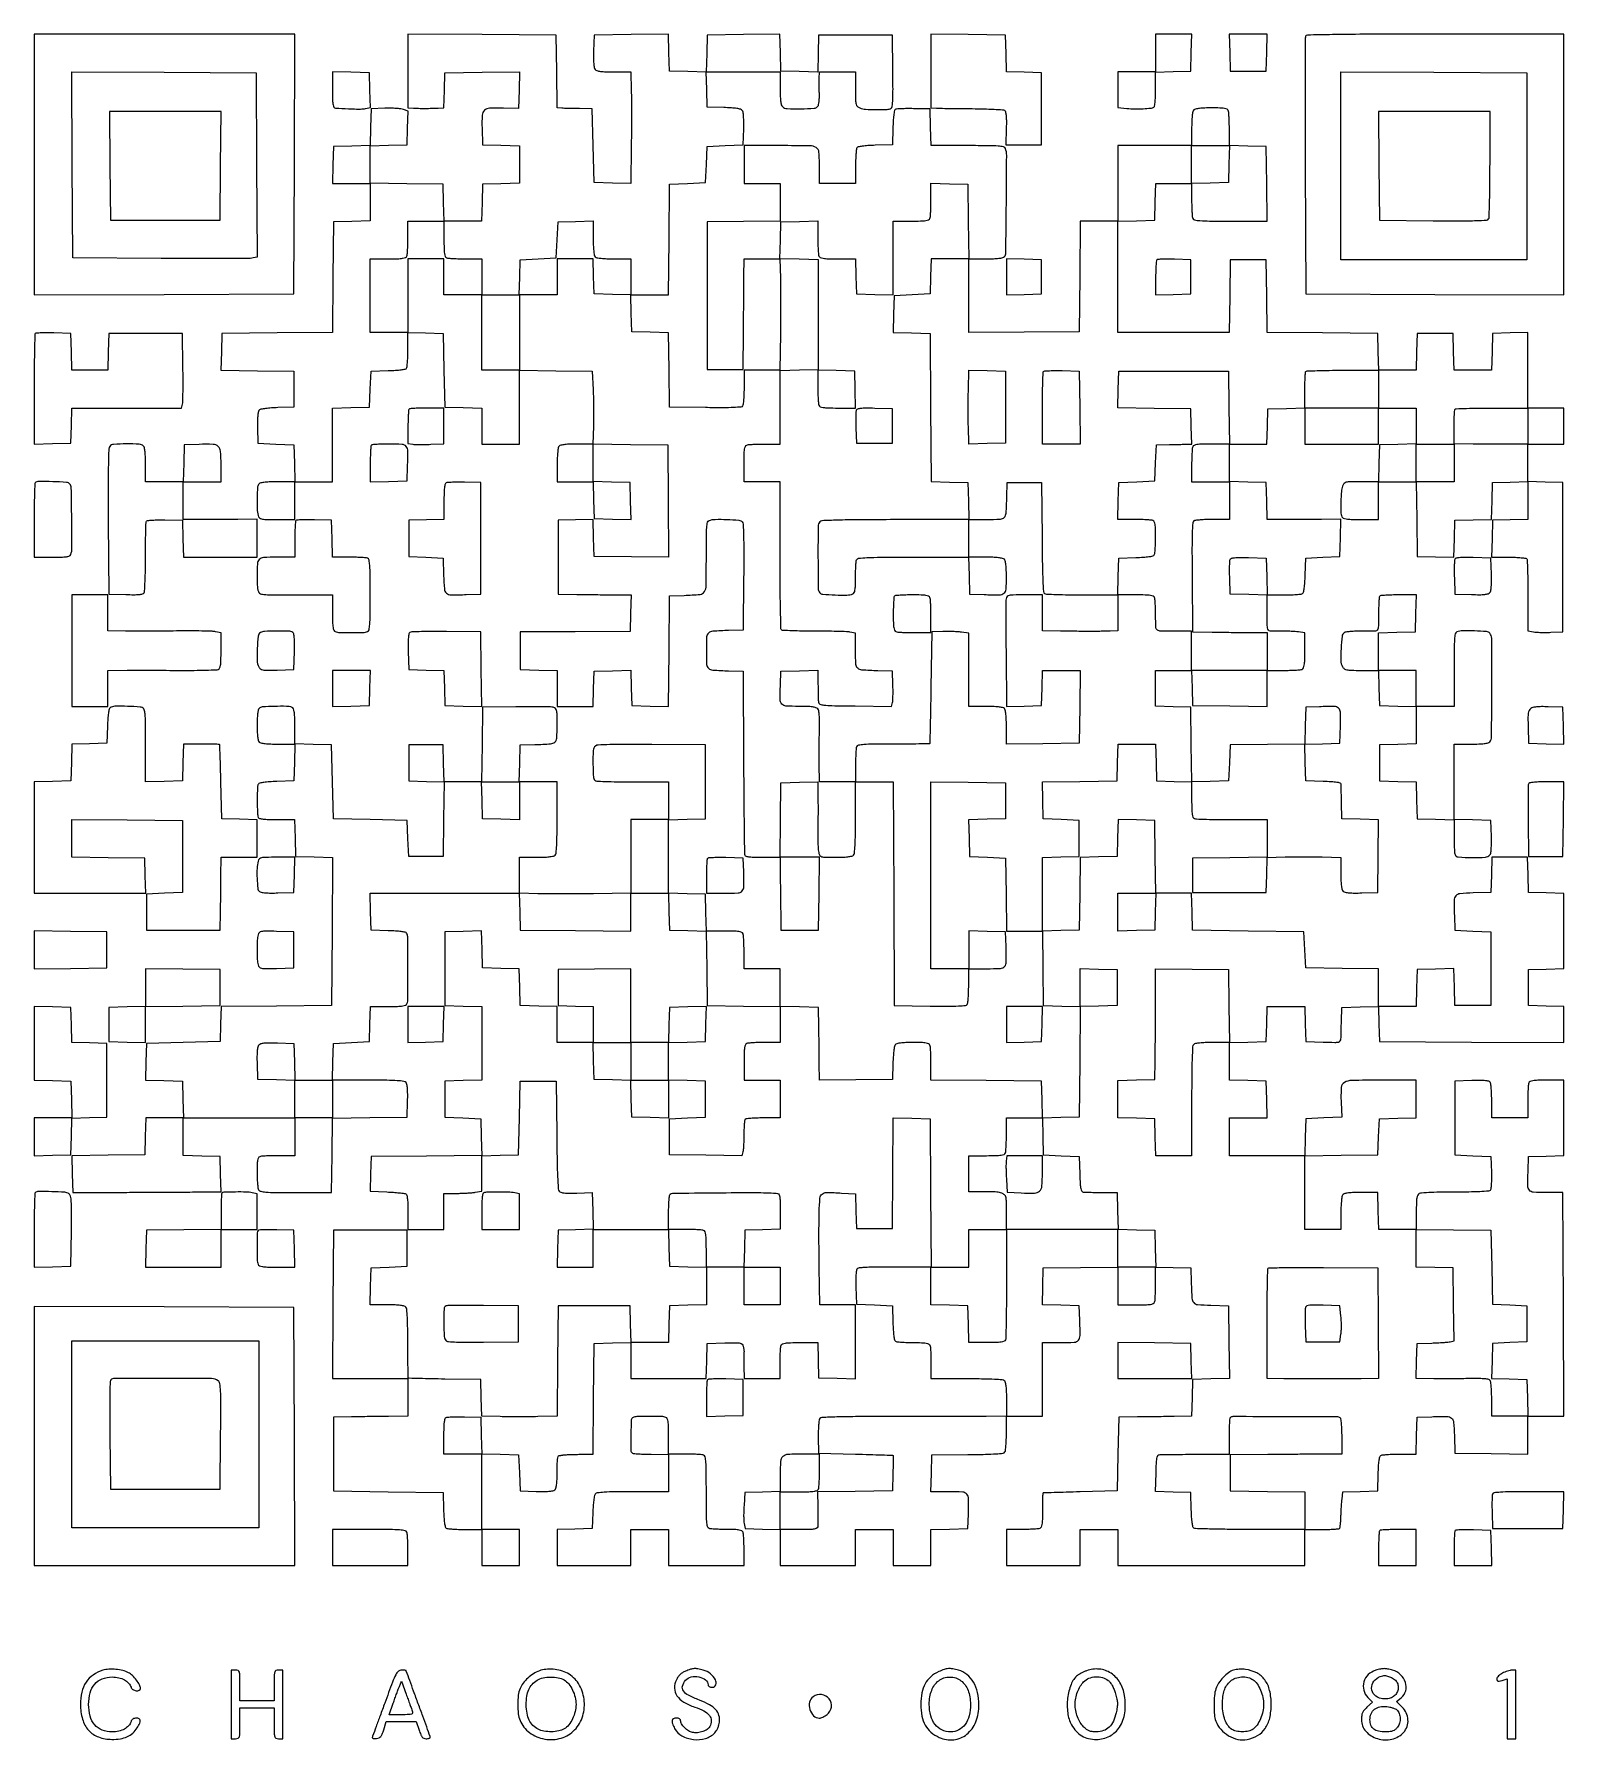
# Model space of a CAD drawing. Extents: x 179 to 1071, y 112 to 1107.
import ezdxf

# ---------------------------------------------------------------- set-up
doc = ezdxf.new("R2010")
doc.units = 0

msp = doc.modelspace()

# ---------------------------------------------------------------- linework, layer by layer
for points in [[(179, 1030.993714), (179, 954.987428), (254.75, 955.243714), (330.5, 955.5), (330.756286, 1031.25), (331.012572, 1107), (255.006286, 1107), (179, 1107)], [(876.216168, 1096.25), (876.5, 1085.5), (887, 1085.5), (897.5, 1085.5), (897.783832, 1096.25), (898.067663, 1107), (887, 1107), (875.932337, 1107)], [(223.235953, 1030.25), (223.5, 998.5), (255.5, 998.5), (287.5, 998.5), (287.764047, 1030.25), (288.028094, 1062), (255.5, 1062), (222.971906, 1062)], [(875.783832, 1031.25), (875.5, 1020.5), (864.75, 1020.216168), (854, 1019.932337), (854, 1030.966168), (854, 1042), (865.033832, 1042), (876.067663, 1042)], [(746, 965.5), (746, 954.930034), (756.25, 955.215017), (766.5, 955.5), (766.5, 965.5), (766.5, 975.5), (756.25, 975.784983), (746, 976.069966)], [(353, 725.466168), (353, 714.932337), (363.75, 715.216168), (374.5, 715.5), (374.784983, 725.75), (375.069966, 736), (364.034983, 736), (353, 736)], [(462, 659.966168), (462, 648.932337), (451.25, 649.216168), (440.5, 649.5), (440.216168, 660.25), (439.932337, 671), (450.966168, 671), (462, 671)], [(832.783832, 595.25), (832.5, 584.5), (821.75, 584.216168), (811, 583.932337), (811, 594.966168), (811, 606), (822.033832, 606), (833.067663, 606)], [(179, 573), (179, 561.960225), (200.25, 562.230112), (221.5, 562.5), (221.5, 573), (221.5, 583.5), (200.25, 583.769888), (179, 584.039775)], [(244, 551.053334), (244, 540.067663), (233.25, 539.783832), (222.5, 539.5), (222.5, 529.5), (222.5, 519.5), (233.25, 519.216168), (244, 518.932337), (244, 529.446666), (244, 539.960995), (265.75, 540.230498), (287.5, 540.5), (287.5, 551), (287.5, 561.5), (265.75, 561.769502), (244, 562.039005)], [(810.5, 551), (810.5, 540.5), (799.75, 540.216168), (789, 539.932337), (789, 551), (789, 562.067663), (799.75, 561.783832), (810.5, 561.5)], [(179, 518.567663), (179, 497.067663), (189.75, 496.783832), (200.5, 496.5), (200.783832, 485.75), (201.067663, 475), (190.033832, 475), (179, 475), (179, 463.966168), (179, 452.932337), (189.75, 453.216168), (200.5, 453.5), (200.783481, 464.215387), (201.066961, 474.930773), (211.283481, 475.215387), (221.5, 475.5), (221.5, 497), (221.5, 518.5), (211.284601, 518.784601), (201.069202, 519.069202), (200.784601, 529.284601), (200.5, 539.5), (189.75, 539.783832), (179, 540.067663)], [(397, 529.465017), (397, 518.930034), (407.25, 519.215017), (417.5, 519.5), (417.784983, 529.75), (418.069966, 540), (407.534983, 540), (397, 540)], [(746, 529.465017), (746, 518.930034), (756.25, 519.215017), (766.5, 519.5), (766.784983, 529.75), (767.069966, 540), (756.534983, 540), (746, 540)], [(527, 508), (527, 497), (538, 497), (549, 497), (549, 485.966168), (549, 474.932337), (538.25, 475.216168), (527.5, 475.5), (527.216508, 486.216508), (526.933016, 496.933016), (516.216508, 497.216508), (505.5, 497.5), (505.216168, 508.25), (504.932337, 519), (515.966168, 519), (527, 519)], [(179, 289.506286), (179, 214), (255.006326, 214), (331.012652, 214), (330.756326, 289.25), (330.5, 364.5), (254.75, 364.756286), (179, 365.012572)], [(310, 290.5), (310, 236), (255.5, 236), (201, 236), (201, 290.5), (201, 345), (255.5, 345), (310, 345)], [(811, 333.519888), (811, 323), (832.534983, 323), (854.069966, 323), (853.784983, 333.25), (853.5, 343.5), (832.25, 343.769888), (811, 344.039775)]]:
    msp.add_lwpolyline(points, close=True)
for points in [[(397, 1085.510623), (397, 1064), (400.25, 1063.850725, 0.007827), (403.238564, 1063.76031, 0.004215), (406.92404, 1063.737604, 0.004052), (410.878272, 1063.778626, 0.004432), (414.715017, 1063.883553), (417.930034, 1064), (418.215017, 1074.25), (418.5, 1084.5), (440.284031, 1084.769597), (462.068061, 1085.039194), (461.784031, 1074.369207), (461.5, 1063.69922), (452.797654, 1063.910297, 0.016135), (444.582823, 1063.844436, 0.179227), (441.60567, 1062.60332, 0.195359), (440.290133, 1059.774349, 0.019718), (440.214442, 1052.195786), (440.5, 1042.5), (451.25, 1042.216168), (462, 1041.932337), (462, 1031), (462, 1020.067663), (451.25, 1019.783832), (440.5, 1019.5), (440.216168, 1008.75), (439.932337, 998), (429, 998), (418.067663, 998), (417.783832, 1008.75), (417.5, 1019.5), (396.25, 1019.769888), (375, 1020.039775), (375, 1030.986056), (375, 1041.932337), (385.75, 1042.216168), (396.5, 1042.5), (396.786344, 1052.260933), (397.072688, 1062.021866), (394.371863, 1063.048718, 0.060709), (392.830265, 1063.429328, 0.013094), (390.089284, 1063.689395, 0.013483), (386.87909, 1063.822525, 0.012516), (383.585519, 1063.787785), (375.5, 1063.5), (375.216508, 1052.783492), (374.933016, 1042.066984), (364.216508, 1041.783492), (353.5, 1041.5), (353.216168, 1030.75), (352.932337, 1020), (363.966168, 1020), (375, 1020), (375, 1009.033832), (375, 998.067663), (364.25, 997.783832), (353.5, 997.5), (353.236165, 965.263835), (352.97233, 933.02767), (320.736165, 932.763835), (288.5, 932.5), (288.216371, 921.769986), (287.932742, 911.039971), (309.216371, 910.769986), (330.5, 910.5), (330.5, 900), (330.5, 889.5), (321.054124, 889.209882, 0.009872), (317.344222, 889.022568, 0.013478), (314.012996, 888.697932, 0.010272), (311.278232, 888.29958, 0.132654), (310.348748, 887.874472, 0.165771), (309.775651, 886.938715, 0.029529), (309.440097, 884.884549, 0.022993), (309.270289, 881.903576, 0.008333), (309.294624, 877.66459), (309.5, 868.5), (320, 868), (330.5, 867.5), (330.783832, 856.75), (331.067663, 846), (321.233832, 846, 0.008652), (316.945271, 845.925781, 0.018432), (313.637701, 845.688986, 0.019308), (311.201559, 845.328414, 0.151095), (310.2, 844.8, 0.180438), (309.359131, 842.958582, 0.010157), (309.033618, 836.583513, 0.015809), (309.039417, 830.235482, 0.05739), (309.630286, 826.25, 0.133542), (310.365943, 824.986773, 0.144985), (311.618562, 824.318691, 0.046747), (314.088289, 824.049468, 0.003789), (320.616631, 824), (331, 824), (331, 835), (331, 846), (342, 846), (353, 846), (353, 867.466168), (353, 888.932337), (363.75, 889.216168), (374.5, 889.5), (375, 900), (375.5, 910.5), (385.464966, 910.788805, 0.00836), (389.800174, 910.987032, 0.019108), (393.055937, 911.315749, 0.01918), (395.411, 911.737468, 0.199883), (396.199653, 912.288805, 0.117319), (396.504932, 913.172714, 0.006927), (396.747767, 916.01855, 0.010143), (396.922791, 919.448452, 0.007284), (396.984687, 923.284983), (397, 933.069966), (407.25, 932.784983), (417.5, 932.5), (418, 911), (418.5, 889.5), (429.25, 889.216168), (440, 888.932337), (440, 878.466168), (440, 868), (451, 868), (462, 868), (462, 889.519888), (462, 911.039775), (483.25, 910.769888), (504.5, 910.5), (505, 899.614997, -0.005772), (505.169083, 894.695685, -0.003519), (505.260788, 888.882746, -0.003526), (505.270498, 883.119169, -0.006238), (505.185662, 878.364997), (504.871323, 868), (495.635662, 868, 0.009475), (491.644081, 867.924357, 0.01915), (488.509131, 867.685034, 0.020026), (486.178693, 867.322009, 0.148788), (485.2, 866.8, 0.150969), (484.671932, 865.799696, 0.019349), (484.311224, 863.369558, 0.018472), (484.074295, 860.071747, 0.008695), (484, 855.8), (484, 846), (494.466168, 846), (504.932337, 846), (505.216168, 835.25), (505.5, 824.5), (516.284178, 824.215822), (527.068357, 823.931643), (526.784178, 834.715822), (526.5, 845.5), (515.75, 845.783832), (505, 846.067663), (505, 857.065714), (505, 868.063765), (526.75, 867.781882), (548.5, 867.5), (548.763689, 834.73046), (549.027379, 801.960919), (527.263689, 802.23046), (505.5, 802.5), (505.215817, 813.284606), (504.931635, 824.069211), (494.715817, 823.784606), (484.5, 823.5), (484.5, 802), (484.5, 780.5), (495.5, 780.322108, 0.000684), (500.457938, 780.248714, 0.000422), (506.289626, 780.17529, 0.000423), (512.053324, 780.11247, 0.00076), (516.783832, 780.072108), (527.067663, 780), (526.783832, 769.319586), (526.5, 758.639172), (494.5, 758.569586), (462.5, 758.5), (462.5, 747.5), (462.5, 736.5), (473.25, 736.216168), (484, 735.932337), (484, 725.466168), (484, 715), (494.465017, 715), (504.930034, 715), (505.215017, 725.25), (505.5, 735.5), (516.214647, 735.783473), (526.929295, 736.066946), (527.214647, 725.783473), (527.5, 715.5), (538.236102, 715.216309), (548.972205, 714.932619), (549.236102, 747.216309), (549.5, 779.5), (558, 779.75078, 0.014596), (567.362201, 780.300831, 0.242706), (569.916787, 781.916978, 0.13004), (570.8906, 785.409972, 0.003315), (571, 801.912063, -0.002108), (571.049795, 813.723312, -0.01627), (571.276214, 819.246972, -0.030988), (571.698652, 822.346433, -0.2572), (572.581787, 823.393011, -0.08705), (576.108138, 824.08124, -0.014646), (583.011795, 824.010765, -0.009981), (590.037481, 823.592529, -0.202359), (591.892195, 822.629897, -0.163249), (592.455465, 821.173694, -0.004598), (592.702093, 814.37171, -0.006846), (592.829135, 804.858345, -0.002058), (592.76464, 790.379897), (592.5, 759.5), (584, 759.24922, 0.007917), (574.757539, 758.829981, 0.170046), (572.276936, 757.786945, 0.199962), (571.185279, 755.475172, 0.011614), (571, 747.5, 0.011614), (571.185279, 739.524828, 0.199962), (572.276936, 737.213055, 0.170046), (574.757539, 736.170019, 0.007917), (584, 735.75078), (592.5, 735.5), (592.720988, 682.546795, 0.00087), (592.841574, 662.153021, 0.001398), (593.023239, 644.76766, 0.000222), (593.234131, 629.363624, 0.088297), (593.439604, 628.296795, 0.241467), (594.136754, 627.672243, 0.033541), (596.10395, 627.29472, 0.023889), (599.173412, 627.064762, 0.006753), (603.968615, 627), (614, 627), (614.097508, 616.75, 0.000362), (614.1458, 612.032594, 0.000201), (614.211168, 606.279687, 0.0002), (614.282022, 600.45558, 0.000324), (614.347508, 595.5), (614.5, 584.5), (625.5, 584.5), (636.5, 584.5), (636.712546, 605.75), (636.925093, 627), (625.443044, 627), (613.960995, 627), (614.230498, 648.75), (614.5, 670.5), (625.25, 670.783832), (636, 671.067663), (636.093918, 660.783832, -0.001976), (636.117716, 656.18972, -0.001276), (636.110672, 650.868993, -0.001282), (636.07717, 645.667405, -0.002422), (636.019069, 641.472313, 0.007367), (636.004594, 637.816427, 0.008246), (636.100584, 634.29683, 0.007683), (636.2776, 631.30639, 0.04288), (636.533559, 629.722313, 0.082281), (637.231349, 628.117266, 0.183909), (638.287666, 627.342627, 0.063311), (640.334401, 627.048879, 0.004024), (646.408408, 627, 0.009541), (650.378136, 627.075755, 0.019204), (653.500362, 627.315277, 0.020078), (655.823052, 627.678489, 0.148612), (656.8, 628.2, 0.175156), (657.391927, 629.461896, 0.00933), (657.721154, 633.954487, 0.010454), (657.937931, 640.406919, 0.003169), (658, 650.2), (658, 671), (668.992758, 671), (679.985517, 671), (680.242758, 605.75), (680.5, 540.5), (701.428109, 540.22917, 0.002701), (711.928451, 540.150006, 0.012029), (718.091209, 540.285113, 0.012869), (722.095412, 540.572759, 0.230932), (723.162796, 541.22917, 0.115844), (723.482259, 542.147219, 0.007444), (723.73694, 544.990756, 0.010563), (723.920078, 548.422631, 0.007655), (723.984687, 552.25), (724, 562), (734.480948, 562, 0.01319), (742.50249, 562.211645, 0.203196), (744.933469, 563.397028, 0.179688), (745.928151, 566.034911, 0.009927), (745.795054, 575), (745.5, 583.5), (734.75, 583.783832), (724, 584.067663), (724, 573.033832), (724, 562), (713, 562), (702, 562), (701.96822, 572.25, -0.000465), (701.93096, 589.41135, -0.000243), (701.914806, 610.781294, -0.000243), (701.919444, 632.252862, -0.000444), (701.947295, 649.769502), (702, 671.039005), (723.75, 670.769502), (745.5, 670.5), (745.5, 660), (745.5, 649.5), (734.716515, 649.215829), (723.93303, 648.931657), (724.216515, 638.215829), (724.5, 627.5), (735, 627), (745.5, 626.5), (745.769888, 605.25), (746.039775, 584), (756.500385, 584), (766.960995, 584), (767.230498, 562.25), (767.5, 540.5), (778.263808, 540.216028), (789.027617, 539.932056), (788.763808, 507.716028), (788.5, 475.5), (777.784171, 475.216515), (767.068343, 474.93303), (766.784171, 485.716515), (766.5, 496.5), (734.25, 496.763853), (702, 497.027706), (702, 506.432066, 0.005959), (701.955694, 510.149321, 0.007839), (701.821697, 513.538545, 0.005926), (701.632097, 516.362208, 0.072001), (701.393011, 517.418213, 0.195813), (700.640217, 518.221211, 0.068138), (699.093468, 518.690975, 0.033385), (696.417502, 518.937985, 0.006325), (691.515456, 519, 0.008505), (687.246787, 518.927386, 0.022826), (684.218642, 518.685644, 0.029015), (682.121827, 518.29689, 0.160543), (681.162563, 517.695876, 0.131421), (680.722996, 516.740901, 0.010763), (680.312947, 514.000112, 0.013854), (679.980158, 510.65896, 0.010217), (679.790118, 506.945876), (679.5, 497.5), (658.25, 497.230112), (637, 496.960225), (636.881648, 506.730112, -0.000059), (636.826893, 511.29486, -0.000031), (636.75939, 517.00822, -0.00003), (636.690668, 522.885512, -0.000046), (636.631648, 528), (636.5, 539.5), (625.25, 539.782751), (614, 540.065502), (614, 551.032751), (614, 562), (603.5, 562), (593, 562), (593, 571.418213, 0.005951), (592.955695, 575.140776, 0.007831), (592.821697, 578.534475, 0.005915), (592.632106, 581.361889, 0.07203), (592.393011, 582.418213, 0.20495), (591.602718, 583.232073, 0.063217), (589.919034, 583.697178, 0.030446), (586.973908, 583.940349, 0.005377), (581.426843, 584), (571.067663, 584), (570.783832, 594.75), (570.5, 605.5), (559.75, 605.783832), (549, 606.067663), (549, 627.5), (549, 648.932337), (559.75, 649.216168), (570.5, 649.5), (570.5, 671), (570.5, 692.5), (539.119849, 692.764429, 0.00202), (524.399632, 692.82899, 0.006745), (514.739489, 692.702009, 0.00448), (507.829836, 692.455973, 0.163476), (506.369849, 691.891984, 0.208471), (505.05729, 689.288831, 0.016604), (504.87771, 681.399091, 0.014835), (505.19555, 673.48022, 0.291512), (506.581787, 671.606989, 0.083055), (507.779435, 671.363369, 0.001841), (513.696775, 671.178303, 0.004125), (520.642891, 671.043995, 0.002771), (528.581787, 671), (549, 671), (549, 660), (549, 649), (538, 649), (527, 649), (527, 627.537186), (527, 606.074372), (505.25, 605.787186, -0.001714), (496.134477, 605.698071, -0.001561), (486.73125, 605.667736, -0.001561), (478.325826, 605.693111, -0.005064), (472.75, 605.783832), (462, 606.067663), (462, 616.533832), (462, 627), (471.8, 627, 0.008695), (476.071747, 627.074295, 0.018472), (479.369558, 627.311224, 0.019349), (481.799696, 627.671932, 0.150969), (482.8, 628.2, 0.175156), (483.391927, 629.461896, 0.00933), (483.721154, 633.954487, 0.010454), (483.937931, 640.406919, 0.003169), (484, 650.2), (484, 671), (472.966168, 671), (461.932337, 671), (462.216168, 681.75), (462.5, 692.5), (471, 692.75078, 0.007689), (480.214915, 693.164549, 0.164735), (482.704784, 694.178681, 0.204338), (483.806187, 696.433683, 0.012806), (484, 704, 0.003981), (483.950224, 710.25197, 0.048836), (483.680055, 712.621717, 0.15108), (483.011121, 713.814796, 0.132149), (481.75, 714.499045, 0.053323), (480.160137, 714.703347, 0.002222), (474.432813, 714.799654, 0.003824), (467.634166, 714.83175, 0.002705), (460, 714.768097), (440.5, 714.5), (440.230498, 692.75), (439.960995, 671), (429.014329, 671), (418.067663, 671), (417.783832, 681.75), (417.5, 692.5), (407.5, 692.5), (397.5, 692.5), (397.5, 682), (397.5, 671.5), (407.769404, 671.214803), (418.038809, 670.929605), (417.769404, 649.214803), (417.5, 627.5), (407.5, 627.5), (397.5, 627.5), (397, 638), (396.5, 648.5), (375, 649), (353.5, 649.5), (353, 671), (352.5, 692.5), (341.75, 692.783832), (331, 693.067663), (331, 703.426843, 0.005377), (330.940349, 708.973908, 0.030446), (330.697178, 711.919034, 0.063217), (330.232073, 713.602718, 0.20495), (329.418213, 714.393011, 0.087326), (326.131964, 715.032511, 0.012209), (319.18065, 714.98781, 0.008428), (312.075108, 714.648595, 0.182186), (310.2, 713.8, 0.146158), (309.685561, 712.847345, 0.020761), (309.319767, 710.628101, 0.019946), (309.077347, 707.67676, 0.010517), (309, 704, 0.010517), (309.077347, 700.32324, 0.019946), (309.319767, 697.371899, 0.020761), (309.685561, 695.152655, 0.146158), (310.2, 694.2, 0.151095), (311.201559, 693.671586, 0.019308), (313.637701, 693.311014, 0.018432), (316.945271, 693.074219, 0.008652), (321.233832, 693), (331.067663, 693), (330.783832, 682.25), (330.5, 671.5), (320.535034, 671.211195, 0.008397), (316.206215, 671.012939, 0.019007), (312.943928, 670.683742, 0.019012), (310.578211, 670.261564, 0.197071), (309.780215, 669.711195, 0.140239), (309.226099, 667.914851, 0.004584), (309.139583, 660.311611, 0.006336), (309.217114, 652.900539, 0.085521), (309.737204, 650.25, 0.249819), (310.420966, 649.654162, 0.02809), (312.519919, 649.291673, 0.022026), (315.716036, 649.064993, 0.00669), (320.573157, 649), (330.932337, 649), (331.216168, 638.25), (331.5, 627.5), (342.260597, 627.216061), (353.021194, 626.932122), (352.760597, 583.716061), (352.5, 540.5), (320.284831, 540.236193), (288.069661, 539.972386), (287.784831, 529.736193), (287.5, 519.5), (266, 519), (244.5, 518.5), (244.216515, 507.784171), (243.93303, 497.068343), (254.716515, 496.784171), (265.5, 496.5), (265.783832, 485.75), (266.067663, 475), (255.067663, 475), (244.067663, 475), (243.783832, 464.25), (243.5, 453.5), (222.216371, 453.230014), (200.932742, 452.960029), (201.216371, 442.230014), (201.5, 431.5), (233, 431.619058, 0.000245), (245.92406, 431.67425, 0.000254), (258.708714, 431.741607, 0.000244), (269.783891, 431.810989, 0.001089), (276.284983, 431.869058), (288.069966, 432), (287.784983, 442.25), (287.5, 452.5), (276.75, 452.783832), (266, 453.067663), (266, 464.033832), (266, 475), (298.5, 475), (331, 475), (331, 464), (331, 453), (321.581787, 453, 0.005951), (317.859224, 452.955695, 0.007831), (314.465525, 452.821697, 0.005915), (311.638111, 452.632106, 0.07203), (310.581787, 452.393011, 0.188329), (309.787918, 451.670019, 0.071886), (309.31469, 450.223948, 0.035943), (309.06419, 447.749366, 0.007258), (309, 443.32727, 0.009887), (309.06651, 439.963907, 0.012432), (309.267074, 436.854244, 0.010616), (309.553271, 434.274829, 0.090159), (309.909187, 433.169685, 0.215413), (311.151507, 432.215317, 0.038649), (314.109923, 431.757737, 0.017506), (319.500881, 431.535576, 0.002004), (331.659187, 431.509214), (352.5, 431.547575), (352.769448, 453.254339), (353.038896, 474.961104), (374.769448, 475.230552), (396.5, 475.5), (396.788859, 484.850715, 0.009044), (396.84141, 488.957683, 0.018924), (396.703614, 492.150171, 0.020746), (396.412685, 494.513859, 0.132968), (395.916414, 495.600715, 0.187927), (394.578855, 496.342848, 0.017933), (390.794432, 496.719388, 0.013218), (384.72827, 496.943179, 0.00261), (373.843724, 497), (352.932337, 497), (353.216168, 507.75), (353.5, 518.5), (364, 519), (374.5, 519.5), (374.784983, 529.75), (375.069966, 540), (385.427994, 540, 0.005378), (390.974376, 540.059653, 0.030449), (393.919218, 540.302828, 0.063222), (395.602756, 540.767938, 0.204941), (396.393011, 541.581787, 0.091395), (396.994457, 544.811315, 0.001635), (396.969186, 562.480041, 0.001141), (396.843095, 580.536674, 0.14012), (396.199653, 582.711195, 0.199883), (395.411, 583.262532, 0.01918), (393.055937, 583.684251, 0.019108), (389.800174, 584.012968, 0.00836), (385.464966, 584.211195), (375.5, 584.5), (375.216168, 595.25), (374.932337, 606), (418.432337, 606), (461.932337, 606), (462.216168, 595.25), (462.5, 584.5), (494.75, 584.236147), (527, 583.972294), (527, 594.986147), (527, 606), (537.966168, 606), (548.932337, 606), (549.216168, 595.25), (549.5, 584.5), (560.230591, 584.216365), (570.961183, 583.93273), (571.230591, 562.216365), (571.5, 540.5), (592.75, 540.230112), (614, 539.960225), (614, 529.480112), (614, 519), (605.081787, 519, 0.006277), (601.550804, 518.955669, 0.008159), (598.31865, 518.821697, 0.006338), (595.626193, 518.631778, 0.070946), (594.581787, 518.393011, 0.205218), (593.76761, 517.601595, 0.063068), (593.30265, 515.913621, 0.030363), (593.059586, 512.960143, 0.005351), (593, 507.393011), (593, 497), (603.5, 497), (614, 497), (614, 486), (614, 475), (604.059017, 475, 0.00904), (600.206338, 474.930338, 0.013724), (596.863562, 474.717433, 0.008318), (594.119629, 474.420801, 0.227008), (593.523529, 474.03807, 0.114568), (593.287138, 473.33751, 0.006655), (593.096337, 471.070962, 0.00982), (592.956918, 468.3415, 0.007049), (592.904095, 465.28807, -0.006357), (592.853991, 462.139959, -0.00719), (592.724075, 459.121063, -0.006624), (592.542938, 456.561021, -0.038788), (592.326266, 455.230442), (591.773366, 452.960884), (570.636683, 453.230442), (549.5, 453.5), (549.5, 464), (549.5, 474.5), (560, 475), (570.5, 475.5), (570.5, 486), (570.5, 496.5), (559.75, 496.783832), (549, 497.067663), (549, 508), (549, 518.932337), (559.75, 519.216168), (570.5, 519.5), (570.785361, 529.78419), (571.070721, 540.068381), (560.285361, 539.78419), (549.5, 539.5), (549.215017, 529.25), (548.930034, 519), (537.965017, 519), (527, 519), (527, 540.519888), (527, 562.039775), (505.75, 561.769888), (484.5, 561.5), (484.5, 551), (484.5, 540.5), (494.75, 540.215017), (505, 539.930034), (505, 529.465017), (505, 519), (494.5, 519), (484, 519), (484, 529.466168), (484, 539.932337), (473.25, 540.216168), (462.5, 540.5), (462.216508, 551.216508), (461.933016, 561.933016), (451.216508, 562.216508), (440.5, 562.5), (440.215829, 573.283485), (439.931657, 584.06697), (429.215829, 583.783485), (418.5, 583.5), (418.5, 562), (418.5, 540.5), (429.25, 540.216168), (440, 539.932337), (440, 518.5), (440, 497.067663), (429.25, 496.783832), (418.5, 496.5), (418.5, 486), (418.5, 475.5), (429, 475), (439.5, 474.5), (439.783691, 463.763898), (440.067381, 453.027795), (407.783691, 452.763898), (375.5, 452.5), (375.216316, 442.36766), (374.932632, 432.235321), (384.716316, 431.837662, -0.006892), (388.555087, 431.628603, -0.009514), (391.99323, 431.327979, -0.006569), (394.845941, 430.985794, -0.1066), (395.75, 430.660985, -0.200997), (396.331606, 429.840721, -0.026002), (396.698973, 427.67557, -0.021483), (396.931155, 424.505891, -0.00754), (397, 419.940983), (397, 410), (407.5, 410), (418, 410), (418, 420.5), (418, 431), (425.25, 431.011006, 0.007384), (428.300722, 431.060694, 0.006558), (431.471875, 431.200855, 0.006596), (434.322224, 431.402079, 0.020037), (436.25, 431.641848), (440, 432.261685), (440, 442.597011), (440, 452.932337), (450.75, 453.216168), (461.5, 453.5), (462, 475), (462.5, 496.5), (473, 496.5), (483.5, 496.5), (483.764478, 465.085018, 0.00212), (483.947609, 450.618451, 0.006554), (484.240803, 440.849768, 0.004087), (484.605952, 433.736106, 0.159652), (485.17947, 432.283752, 0.152034), (486.18927, 431.62747, 0.042223), (488.06571, 431.26628, 0.027054), (490.935724, 431.117851, 0.007638), (495.414992, 431.197133), (504.5, 431.496799), (504.783473, 420.783752), (505.066946, 410.070705), (494.783473, 409.785353), (484.5, 409.5), (484.216168, 398.75), (483.932337, 388), (494.466168, 388), (505, 388), (505, 399), (505, 410), (526.966168, 410), (548.932337, 410), (549.216168, 399.25), (549.5, 388.5), (560.25, 388.216168), (571, 387.932337), (571, 377), (571, 366.067663), (560.25, 365.783832), (549.5, 365.5), (549.216168, 354.75), (548.932337, 344), (538, 344), (527.067663, 344), (526.783832, 354.75), (526.5, 365.5), (505.5, 365.5), (484.5, 365.5), (484.236226, 333.310308), (483.972453, 301.120616), (472.701591, 300.810308, -0.004295), (467.611438, 300.713913, -0.002625), (461.603655, 300.683297, -0.002631), (455.651786, 300.715525, -0.00467), (450.74855, 300.813683), (440.066371, 301.127365), (439.783186, 311.813683), (439.5, 322.5), (418.59528, 322.738054, -0.001675), (410.5535, 322.856569, -0.002717), (403.720183, 323.017317, -0.000425), (397.675205, 323.197534, -0.190958), (397.312218, 323.354449, -0.193488), (397.157699, 323.716739, -0.000477), (397.043453, 329.445946, -0.002894), (396.957852, 335.931481, -0.001786), (396.928562, 343.560173, 0.003835), (396.860247, 352.166245, 0.008974), (396.644325, 358.598731, 0.006131), (396.33312, 363.472649, 0.155408), (395.839179, 364.693778, 0.163387), (394.854613, 365.30307, 0.028009), (392.658192, 365.689708, 0.021862), (389.453382, 365.928989, 0.007702), (384.843724, 366), (374.932337, 366), (375.216168, 376.75), (375.5, 387.5), (386, 388), (396.5, 388.5), (396.5, 399), (396.5, 409.5), (375, 409.5), (353.5, 409.5), (353.239377, 366.25), (352.978755, 323), (374.989377, 323), (397, 323), (397, 312), (397, 301), (385.75, 300.925726, 0.000756), (380.680609, 300.884593, 0.000467), (374.720312, 300.821651, 0.000468), (368.83123, 300.748444, 0.000842), (364, 300.675726), (353.5, 300.5), (353.5, 279), (353.5, 257.5), (385.5, 257), (417.5, 256.5), (417.788805, 246.535034, 0.00836), (417.987032, 242.199826, 0.019108), (418.315749, 238.944063, 0.01918), (418.737468, 236.589, 0.199883), (419.288805, 235.800347, 0.117226), (420.172107, 235.495095, 0.006962), (423.008274, 235.252233, 0.010173), (426.426877, 235.077211, 0.007309), (430.25, 235.015313), (440, 235), (440, 224.5), (440, 214), (451, 214), (462, 214), (462, 224.5), (462, 235), (451, 235), (440, 235), (440, 257.085186), (440, 279.170371), (450.75, 278.835186), (461.5, 278.5), (462, 268), (462.5, 257.5), (471.850715, 257.211141, 0.009044), (475.957683, 257.15859, 0.018924), (479.150171, 257.296386, 0.020746), (481.513859, 257.587315, 0.132968), (482.600715, 258.083586, 0.151559), (483.265688, 259.104681, 0.036119), (483.681736, 261.113655, 0.025065), (483.9285, 264.120571, 0.007941), (484, 268.622445, -0.007031), (484.062523, 273.068568, -0.025706), (484.286399, 275.877848, -0.037987), (484.652471, 277.62218, -0.308235), (485.25, 278.11535, 0.009119), (485.801517, 278.176405, 0.006205), (486.426562, 278.265064, 0.006254), (487.02778, 278.365684, 0.012489), (487.5, 278.463035, -0.04467), (488.200358, 278.56102, -0.002025), (490.625618, 278.671865, -0.003374), (493.508206, 278.772433, -0.002409), (496.736147, 278.847686), (504.972294, 279), (505.236147, 311.25), (505.5, 343.5), (516.25, 343.783832), (527, 344.067663), (527, 333.533832), (527, 323), (548.965017, 323), (570.930034, 323), (571.215017, 333.25), (571.5, 343.5), (581.722245, 343.784677, -0.003488), (588.334543, 343.922669, -0.050684), (590.662172, 343.718733, -0.165802), (591.830539, 343.053969, -0.120322), (592.534088, 341.720206, -0.014931), (592.746531, 340.752221, -0.015552), (592.897539, 339.786309, -0.015411), (592.976104, 338.945432, -0.063258), (592.943422, 338.435529, 0.043569), (592.876339, 337.788254, 0.002158), (592.850897, 335.645124, 0.003471), (592.849335, 333.095394, 0.002501), (592.881579, 330.25), (593, 323), (603.5, 323), (614, 323), (614, 331.918213, -0.006277), (614.044331, 335.449196, -0.008159), (614.178303, 338.68135, -0.006338), (614.368222, 341.373807, -0.070946), (614.606989, 342.418213, -0.204941), (615.397244, 343.232062, -0.063222), (617.080782, 343.697172, -0.030449), (620.025624, 343.940347, -0.005378), (625.572006, 344), (635.930034, 344), (636.215017, 333.75), (636.5, 323.5), (647.25, 323.216168), (658, 322.932337), (658, 344.466168), (658, 366), (647.56992, 366), (637.13984, 366), (636.81992, 387.75, -0.001889), (636.720363, 396.857852, -0.001729), (636.685706, 406.238002, -0.001728), (636.712662, 414.612139, -0.005663), (636.81227, 420.145327, -0.012188), (637.248322, 428.257475, -0.199889), (638.460453, 430.628106, -0.182464), (641.045584, 431.550148, -0.009869), (649.859204, 431.214292), (657.932828, 430.746918), (658.216414, 420.623459), (658.5, 410.5), (669, 410.5), (679.5, 410.5), (679.763898, 442.783691), (680.027795, 475.067381), (690.763898, 474.783691), (701.5, 474.5), (701.760623, 431.25), (702.021245, 388), (691.260623, 387.93983, -0.000971), (686.414761, 387.92214, -0.000602), (680.723433, 387.919258, -0.000603), (675.104316, 387.929952, -0.001088), (670.5, 387.954293, 0.007949), (666.575575, 387.921194, 0.010999), (663.059082, 387.758164, 0.007766), (660.14769, 387.513451, 0.121161), (659.211769, 387.181818, 0.193052), (658.605124, 386.30958, 0.033427), (658.279649, 384.285813, 0.023561), (658.138626, 381.18984, 0.006865), (658.211769, 376.417355), (658.5, 366.5), (669, 366), (679.5, 365.5), (679.788805, 355.535034, 0.00836), (679.987032, 351.199826, 0.019108), (680.315749, 347.944063, 0.01918), (680.737468, 345.589, 0.199883), (681.288805, 344.800347, 0.115495), (682.161051, 344.495577, 0.007626), (684.829971, 344.252233, 0.010713), (688.052528, 344.077247, 0.007787), (691.643011, 344.015313, -0.006483), (696.463534, 343.944731, -0.033702), (699.110608, 343.692539, -0.068336), (700.644645, 343.219983, -0.194682), (701.393011, 342.418213, -0.070946), (701.631778, 341.373807, -0.006338), (701.821697, 338.68135, -0.008159), (701.955669, 335.449196, -0.006277), (702, 331.918213), (702, 323), (722.8, 323, -0.003169), (732.593081, 322.937931, -0.010454), (739.045513, 322.721154, -0.00933), (743.538104, 322.391927, -0.175156), (744.8, 321.8, -0.150969), (745.328068, 320.799696, -0.019349), (745.688776, 318.369558, -0.018472), (745.925705, 315.071747, -0.008695), (746, 310.8), (746, 301), (734.25, 300.964718, -0.000379), (727.319016, 300.949156, -0.000058), (713.560098, 300.930289, -0.000065), (697.328275, 300.912041, -0.000057), (680.316291, 300.897057, 0.00133), (659.466245, 300.825578, 0.005709), (647.046709, 300.608126, 0.003331), (638.442752, 300.301813, 0.212051), (637.12226, 299.647314, 0.144493), (636.732143, 298.739133, 0.010615), (636.465253, 296.010383, 0.01407), (636.305024, 292.683749, 0.010122), (636.305968, 288.964974), (636.5, 279.5), (658, 278.949707, -0.000837), (666.263645, 278.724349, -0.001369), (673.268089, 278.502398, -0.000137), (679.529937, 278.285105, -0.145075), (679.784983, 278.199707, -0.243658), (679.897321, 277.984742, -0.000888), (679.902539, 275.047726, -0.004298), (679.873712, 271.694038, -0.002651), (679.784983, 267.75), (679.5, 257.5), (657.690244, 257.230331), (635.880488, 256.960662), (636.006297, 248.230331, -0.001028), (636.049627, 244.722803, -0.001214), (636.075747, 241.403597, -0.00106), (636.085061, 238.600628, -0.007638), (636.066053, 237.25, -0.15749), (635.614629, 235.980962, -0.180944), (634.529323, 235.302638, -0.047129), (632.101853, 235.043371, -0.003053), (625, 235), (614, 235), (614, 246), (614, 257), (624.893011, 257, 0.005003), (630.756842, 257.058671, 0.029178), (633.833669, 257.300233, 0.06089), (635.585285, 257.763049, 0.209079), (636.393011, 258.581787, 0.07203), (636.632106, 259.638111, 0.005915), (636.821697, 262.465525, 0.007831), (636.955695, 265.859224, 0.005951), (637, 269.581787), (637, 279), (627.434259, 279, 0.013406), (618.656095, 278.764602, 0.170487), (615.651483, 277.524807, 0.194511), (614.283965, 274.747191, 0.01832), (614, 266.999799), (614, 257.069966), (603.75, 256.784983), (593.5, 256.5), (592.970418, 249, 0.009238), (592.809463, 245.908595, 0.009315), (592.763426, 242.821875, 0.009163), (592.822694, 240.13329, 0.036753), (593.009432, 238.5), (593.578029, 235.5), (603.789014, 235.215017), (614, 234.930034), (614, 224.465017), (614, 214), (636, 214), (658, 214), (658, 224.5), (658, 235), (669, 235), (680, 235), (680, 224.5), (680, 214), (691, 214), (702, 214), (702, 224.466168), (702, 234.932337), (712.75, 235.216168), (723.5, 235.5), (723.795054, 244, 0.009943), (723.9279, 252.967356, 0.180053), (722.931202, 255.604424, 0.2029), (720.496251, 256.789002, 0.013105), (712.447116, 257), (701.932337, 257), (702.216168, 267.75), (702.5, 278.5), (723.409228, 278.698619, 0.002817), (733.806455, 278.855962, 0.012035), (740.00521, 279.13407, 0.012627), (744.063125, 279.517286, 0.225229), (745.143915, 280.198619, 0.115145), (745.470651, 281.13425, 0.007691), (745.731394, 283.981782, 0.01076), (745.918688, 287.420453, 0.007831), (745.984687, 291.25), (746, 301), (756.5, 301), (767, 301), (767, 322.5), (767, 344), (777.480948, 344, 0.01319), (785.50249, 344.211645, 0.203196), (787.933469, 345.397028, 0.179688), (788.928151, 348.034911, 0.009927), (788.795054, 357), (788.5, 365.5), (777.716515, 365.784171), (766.93303, 366.068343), (767.216515, 376.784171), (767.5, 387.5), (789.25, 387.769502), (811, 388.039005), (811, 377.019502), (811, 366), (821.393011, 366, 0.005351), (826.960143, 366.059586, 0.030363), (829.913621, 366.30265, 0.063068), (831.601595, 366.76761, 0.205218), (832.393011, 367.581787, 0.072102), (832.632129, 368.638915, 0.005887), (832.821697, 371.475801, 0.007809), (832.955696, 374.880803, 0.005929), (833, 378.616771), (833, 388.069966), (843.25, 387.784983), (853.5, 387.5), (853.75078, 379, 0.008001), (854.167162, 369.85434, 0.165236), (855.196667, 367.34273, 0.196929), (857.49116, 366.190479, 0.012174), (865.2603, 365.784869), (875.5, 365.5), (875.769789, 344.284032), (876.039577, 323.068065), (865.269789, 322.784032), (854.5, 322.5), (854.216168, 311.75), (853.932337, 301), (843.716168, 300.878498, -0.000018), (839.011865, 300.822715, -0.00001), (833.269749, 300.754941, -0.00001), (827.453221, 300.686515, -0.000016), (822.5, 300.628498), (811.5, 300.5), (811, 279), (810.5, 257.5), (789, 256.949707, 0.000841), (780.738752, 256.724348, 0.001379), (773.742188, 256.502398, 0.000127), (767.48009, 256.284872, 0.161135), (767.25, 256.199707, 0.220733), (767.148132, 255.995269, 0.000752), (767.073437, 253.152592, 0.003826), (767.018011, 249.914121, 0.002365), (767, 246.106989, -0.005748), (766.939403, 240.836306, -0.031643), (766.694689, 238.006334, -0.0653), (766.227587, 236.381554, -0.201158), (765.418213, 235.606989, -0.070946), (764.373807, 235.368222, -0.006338), (761.68135, 235.178303, -0.008159), (758.449196, 235.044331, -0.006277), (754.918213, 235), (746, 235), (746, 224.5), (746, 214), (767.5, 214), (789, 214), (789, 224.5), (789, 235), (800, 235), (811, 235), (811, 224.5), (811, 214), (865.5, 214), (920, 214), (920, 224.5), (920, 235), (929.940983, 235, 0.00746), (933.786464, 235.057378, 0.011518), (937.105837, 235.233054, 0.00599), (939.864695, 235.476159, 0.233445), (940.372299, 235.793375, 0.10677), (940.574085, 236.362294, 0.00702), (940.773561, 238.103455, 0.009921), (940.942349, 240.203897, 0.007236), (941.049745, 242.543375, -0.005029), (941.157143, 245.132315, -0.003738), (941.325846, 247.988754, -0.003778), (941.525526, 250.681363, -0.008533), (941.726907, 252.716215), (942.216955, 256.932429), (952.358477, 257.216215), (962.5, 257.5), (962.788805, 267.464966, -0.00836), (962.987032, 271.800174, -0.019108), (963.315749, 275.055937, -0.01918), (963.737468, 277.411, -0.199883), (964.288805, 278.199653, -0.117134), (965.171517, 278.504879, -0.006997), (967.998336, 278.747767, -0.010202), (971.406013, 278.922787, -0.007334), (975.216168, 278.984687), (984.932337, 279), (985.216168, 289.75), (985.5, 300.5), (994, 300.795054, -0.010012), (1002.86687, 300.925177, -0.174565), (1005.533568, 299.948742, -0.200378), (1006.781878, 297.54295, -0.013827), (1007.215131, 289.7397), (1007.5, 279.5), (1028.75, 279.230112), (1050, 278.960225), (1050, 289.980112), (1050, 301), (1060.507242, 301), (1071.014483, 301), (1070.757242, 366.25), (1070.5, 431.5), (1060.704844, 431.5, -0.013476), (1053.2306, 431.701484, -0.207462), (1050.977276, 432.826381, -0.175915), (1050.063646, 435.326274, -0.009205), (1050.204946, 444), (1050.5, 452.5), (1060.75, 452.784983), (1071, 453.069966), (1071, 475.034983), (1071, 497), (1061.106989, 497, 0.005748), (1055.836306, 496.939403, 0.031643), (1053.006334, 496.694689, 0.0653), (1051.381554, 496.227587, 0.201158), (1050.606989, 495.418213, 0.07203), (1050.367894, 494.361889, 0.005915), (1050.178303, 491.534475, 0.007831), (1050.044305, 488.140776, 0.005951), (1050, 484.418213), (1050, 475), (1039.5, 475), (1029, 475), (1028.984687, 484.75, 0.007755), (1028.919286, 488.578609, 0.010675), (1028.733781, 492.014355, 0.007585), (1028.475649, 494.860149, 0.115445), (1028.152042, 495.788231, 0.19692), (1027.294865, 496.395734, 0.033714), (1025.282937, 496.721018, 0.023663), (1022.195195, 496.861823, 0.006827), (1017.417355, 496.788231), (1007.5, 496.5), (1007.5, 475), (1007.5, 453.5), (1018, 453), (1028.5, 452.5), (1028.789648, 443.089648, -0.009807), (1028.830999, 439.383588, -0.014489), (1028.709317, 436.134328, -0.010478), (1028.477684, 433.48972, -0.170905), (1028.098579, 432.698579, -0.182987), (1027.175234, 432.282436, -0.003708), (1021.988374, 432.001854, -0.007832), (1015.625477, 431.804784, -0.004265), (1007.808932, 431.751878, 0.00449), (1000.283493, 431.697552, 0.006558), (993.657936, 431.503262, 0.003475), (988.075152, 431.227344, 0.108246), (986.75, 430.857762, 0.157393), (985.835999, 429.916928, 0.074994), (985.31719, 428.291722, 0.034302), (985.061, 425.475379, 0.005535), (985, 419.964816), (985, 410), (974.033832, 410), (963.067663, 410), (962.783832, 420.75), (962.5, 431.5), (952.712919, 431.5, 0.00665), (947.739107, 431.433843, 0.028066), (944.767521, 431.187479, 0.048144), (942.919948, 430.74503, 0.170654), (941.978232, 430, 0.109035), (941.605034, 428.965489, 0.009918), (941.304487, 426.223437, 0.012476), (941.090353, 422.902151, 0.009445), (941.015313, 419.25), (941, 410), (930.5, 410), (920, 410), (920, 431.480112), (920, 452.960225), (941.25, 453.230112), (962.5, 453.5), (963, 464), (963.5, 474.5), (974.25, 474.783832), (985, 475.067663), (985, 486.033832), (985, 497), (964.035184, 497, 0.004699), (947.366395, 496.843337, 0.123975), (943.089951, 495.680544, 0.254581), (941.245365, 492.738678, 0.025401), (941.15346, 484.135355), (941.5, 475.5), (931, 475), (920.5, 474.5), (920.216168, 463.75), (919.932337, 453), (897.966168, 453), (876, 453), (876, 464), (876, 475), (887.033832, 475), (898.067663, 475), (897.783832, 485.75), (897.5, 496.5), (886.75, 496.783832), (876, 497.067663), (876, 508), (876, 518.932337), (886.75, 519.216168), (897.5, 519.5), (897.784983, 529.75), (898.069966, 540), (909, 540), (919.930034, 540), (920.215017, 529.75), (920.5, 519.5), (930.75, 519.215017, 0.003155), (937.434745, 519.07137, 0.051642), (939.662885, 519.267991, 0.198448), (940.66068, 519.92602, 0.140946), (941.082025, 521.215017, 0.002497), (941.123437, 522.555314, 0.000398), (941.189297, 525.178786, 0.000441), (941.261699, 528.269595, 0.000386), (941.332025, 531.5), (941.5, 539.5), (952.214647, 539.783473), (962.929295, 540.066946), (963.214647, 529.783473), (963.5, 519.5), (1017.25, 519.241313), (1071, 518.982626), (1071, 529.45633), (1071, 539.930034), (1060.75, 540.215017), (1050.5, 540.5), (1050.5, 551), (1050.5, 561.5), (1060.75, 561.784983), (1071, 562.069966), (1071, 584), (1071, 605.930034), (1060.75, 606.215017), (1050.5, 606.5), (1050.215017, 616.75), (1049.930034, 627), (1039.5, 627), (1029.069966, 627), (1028.784983, 616.75), (1028.5, 606.5), (1018.2603, 606.215131, 0.013827), (1010.45705, 605.781878, 0.200378), (1008.051258, 604.533568, 0.174565), (1007.074823, 601.86687, 0.010012), (1007.204946, 593), (1007.5, 584.5), (1018, 584), (1028.5, 583.5), (1028.5, 562), (1028.5, 540.5), (1018, 540.5), (1007.5, 540.5), (1007.215829, 551.283485), (1006.931657, 562.06697), (996.215829, 561.783485), (985.5, 561.5), (985.216168, 550.75), (984.932337, 540), (973.966168, 540), (963, 540), (963, 550.980112), (963, 561.960225), (941.75, 562.230112), (920.5, 562.5), (920, 573), (919.5, 583.5), (887, 584), (854.5, 584.5), (854.216168, 595.25), (853.932337, 606), (843.486056, 606), (833.039775, 606), (832.769888, 627.25), (832.5, 648.5), (821.784171, 648.783485), (811.068343, 649.06697), (810.784171, 638.283485), (810.5, 627.5), (799.76979, 627.216369), (789.03958, 626.932738), (788.76979, 605.716369), (788.5, 584.5), (777.75, 584.216168), (767, 583.932337), (767, 605.432337), (767, 626.932337), (777.75, 627.216168), (788.5, 627.5), (788.5, 638), (788.5, 648.5), (778, 649), (767.5, 649.5), (767.216367, 660.230404), (766.932734, 670.960808), (788.716367, 671.230404), (810.5, 671.5), (810.783832, 682.25), (811.067663, 693), (822, 693), (832.932337, 693), (833.216168, 682.25), (833.5, 671.5), (843.75, 671.215017), (854, 670.930034), (854, 660.572006, 0.005378), (854.059653, 655.025624, 0.030449), (854.302828, 652.080782, 0.063222), (854.767938, 650.397244, 0.204941), (855.581787, 649.606989, 0.083055), (856.779435, 649.363369, 0.001841), (862.696775, 649.178303, 0.004125), (869.642891, 649.043995, 0.002771), (877.581787, 649), (898, 649), (898, 638.019502), (898, 627.039005), (876.25, 626.769502), (854.5, 626.5), (854.5, 616.5), (854.5, 606.5), (876, 606.5), (897.5, 606.5), (897.78428, 616.686339), (898.068561, 626.872678), (908.634173, 627.186339, -0.004707), (913.466975, 627.284288, -0.002698), (919.298044, 627.316099, -0.002695), (925.16089, 627.284852, -0.004483), (930.099893, 627.187616), (941, 626.875232), (941, 617.560061, 0.008021), (941.071677, 613.092315, 0.025179), (941.318721, 610.10213, 0.036241), (941.735035, 608.10216, 0.151235), (942.399285, 607.083586, 0.132968), (943.486141, 606.587315, 0.020746), (945.849829, 606.296386, 0.018924), (949.042317, 606.15859, 0.009044), (953.149285, 606.211141), (962.5, 606.5), (962.769789, 627.715968), (963.039577, 648.931935), (952.312741, 649.215968), (941.585904, 649.5), (941.396644, 659, 0.000776), (941.316596, 662.727676, 0.001078), (941.232519, 666.066286, 0.000658), (941.151974, 668.876987, 0.013794), (941.103692, 669.715017, 0.318259), (940.609687, 670.299878, 0.02733), (938.579934, 670.708205, 0.022178), (935.464258, 671.019325, 0.006846), (930.75, 671.215017), (920.5, 671.5), (920.216527, 682.214647), (919.933054, 692.929295), (930.216527, 693.214647), (940.5, 693.5), (940.784677, 703.722245, 0.013502), (940.791234, 711.538683, 0.205612), (939.683564, 713.942887, 0.184179), (937.119684, 714.935008, 0.010501), (928.496645, 714.796504), (920.5, 714.5), (920.216365, 703.769409), (919.93273, 693.038817), (898.216365, 692.769409), (876.5, 692.5), (876, 682), (875.5, 671.5), (864.769596, 671.216367), (854.039192, 670.932734), (853.769596, 692.716367), (853.5, 714.5), (843.25, 714.784983), (833, 715.069966), (833, 725.534983), (833, 736), (843.465017, 736), (853.930034, 736), (854.215017, 725.75), (854.5, 715.5), (876.25, 715.230498), (898, 714.960995), (898, 725.480498), (898, 736), (907.418213, 736, 0.005951), (911.140776, 736.044305, 0.007831), (914.534475, 736.178303, 0.005915), (917.361889, 736.367894, 0.07203), (918.418213, 736.606989, 0.204519), (919.231564, 737.395483, 0.063457), (919.696901, 739.072315, 0.030581), (919.940244, 742.004093, 0.005417), (920, 747.519091), (920, 757.824204), (916.25, 758.38169, 0.016027), (914.427015, 758.593241, 0.006906), (911.985937, 758.763578, 0.006825), (909.380192, 758.873617, 0.00897), (907, 758.898882, -0.001372), (904.76599, 758.888645, -0.001508), (902.601562, 758.891195, -0.001404), (900.751704, 758.904151, -0.007642), (899.75, 758.929295, -0.235937), (898.821202, 759.441269, -0.110332), (898.29335, 760.748249, -0.036847), (898.050866, 763.423221, -0.004185), (898, 769.5), (898, 780), (907.75, 780.015313, 0.007309), (911.573123, 780.077211, 0.010173), (914.991726, 780.252233, 0.006962), (917.827893, 780.495095, 0.117226), (918.711195, 780.800347, 0.199883), (919.262532, 781.589, 0.01918), (919.684251, 783.944063, 0.019108), (920.012968, 787.199826, 0.00836), (920.211195, 791.535034), (920.5, 801.5), (930.5, 802), (940.5, 802.5), (940.784595, 813.325252), (941.06919, 824.150503), (929.784595, 823.991685, -0.00162), (924.721674, 823.936836, -0.001023), (918.81385, 823.904068, -0.001027), (913.007415, 823.895676, -0.001893), (908.283832, 823.916434), (898.067663, 824), (897.783832, 834.75), (897.5, 845.5), (886.75, 845.783832), (876, 846.067663), (876, 857.033832), (876, 868), (886.965017, 868), (897.930034, 868), (898.215017, 878.25), (898.5, 888.5), (909.25, 888.783832), (920, 889.067663), (920, 878.533832), (920, 868), (941.5, 868), (963, 868), (963, 878.5), (963, 889), (974, 889), (985, 889), (985, 878.533832), (985, 868.067663), (974.25, 867.783832), (963.5, 867.5), (963.216168, 856.75), (962.932337, 846), (952.941417, 846, 0.003925), (946.47369, 845.949226, 0.053571), (944.140553, 845.661411, 0.152831), (942.883054, 844.919384, 0.093033), (941.975249, 843.4349, 0.073328), (941.300554, 840.373607, 0.012478), (941.02769, 834.391126, 0.011809), (941.045612, 828.401683, 0.085155), (941.606989, 825.581787, 0.205218), (942.398405, 824.76761, 0.063068), (944.086379, 824.30265, 0.030363), (947.039857, 824.059586, 0.005351), (952.606989, 824), (963, 824), (963, 835), (963, 846), (973.980498, 846), (984.960995, 846), (985.230498, 824.25), (985.5, 802.5), (996.215829, 802.216515), (1006.931657, 801.93303), (1007.215829, 812.716515), (1007.5, 823.5), (1018.216508, 823.783492), (1028.933016, 824.066984), (1029.216508, 834.783492), (1029.5, 845.5), (1039.75, 845.784983), (1050, 846.069966), (1050, 835.069966), (1050, 824.069966), (1039.75, 823.784983), (1029.5, 823.5), (1029.216168, 812.75), (1028.932337, 802), (1038.907151, 802, -0.008817), (1042.771919, 801.931846, -0.013417), (1046.122752, 801.723498, -0.007976), (1048.877776, 801.43348, -0.227925), (1049.46371, 801.058718, -0.131075), (1049.699099, 800.278212, -0.001286), (1049.874567, 794.366872, -0.004126), (1050.003422, 787.532025, -0.002649), (1050.045455, 779.599767), (1050.045455, 759.082099), (1053.272727, 758.48327, 0.029985), (1054.974396, 758.272016, 0.008778), (1057.608239, 758.150758, 0.008784), (1060.583308, 758.118378, 0.009314), (1063.5, 758.192221), (1070.5, 758.5), (1070.5, 802), (1070.5, 845.5), (1060.25, 845.784983), (1050, 846.069966), (1050, 857.034983), (1050, 868), (1060.5, 868), (1071, 868), (1071, 878.5), (1071, 889), (1060.5, 889), (1050, 889), (1050, 911.034983), (1050, 933.069966), (1039.75, 932.784983), (1029.5, 932.5), (1029.216168, 921.75), (1028.932337, 911), (1018, 911), (1007.067663, 911), (1006.783832, 921.75), (1006.5, 932.5), (996, 932.5), (985.5, 932.5), (985.216168, 921.75), (984.932337, 911), (974, 911), (963.067663, 911), (962.783832, 921.75), (962.5, 932.5), (930.269847, 932.763827), (898.039695, 933.027654), (897.769847, 954.263827), (897.5, 975.5), (887, 975.5), (876.5, 975.5), (876.230112, 954.25), (875.960225, 933), (843.480112, 933), (811, 933), (811, 965.466168), (811, 997.932337), (821.75, 998.216168), (832.5, 998.5), (832.783832, 1009.25), (833.067663, 1020), (843.533832, 1020), (854, 1020), (854, 1010.581787, 0.005951), (854.044305, 1006.859224, 0.007831), (854.178303, 1003.465525, 0.005915), (854.367894, 1000.638111, 0.07203), (854.606989, 999.581787, 0.258752), (855.662869, 998.696053, 0.029979), (858.838399, 998.275555, 0.015887), (864.493684, 998.049558, 0.002042), (876.626491, 998), (898.039005, 998), (897.769502, 1019.75), (897.5, 1041.5), (886.75, 1041.783832), (876, 1042.067663), (876, 1051.452044, 0.005972), (875.955693, 1055.161644, 0.007852), (875.821697, 1058.544413, 0.005942), (875.632085, 1061.36267, 0.07196), (875.393011, 1062.418213, 0.195123), (874.642994, 1063.220382, 0.068495), (873.105917, 1063.690477, 0.033615), (870.449162, 1063.937794, 0.006405), (865.593011, 1064, 0.009539), (861.62258, 1063.924249, 0.019202), (858.499944, 1063.684733, 0.020076), (856.177004, 1063.321527, 0.148618), (855.2, 1062.8, 0.150969), (854.671932, 1061.799696, 0.019349), (854.311224, 1059.369558, 0.018472), (854.074295, 1056.071747, 0.008695), (854, 1051.8), (854, 1042), (832.5, 1042), (811, 1042), (811, 1020), (811, 998), (800.013853, 998), (789.027706, 998), (788.763853, 965.75), (788.5, 933.5), (756.25, 933.236147), (724, 932.972294), (724, 954.486147), (724, 976), (733.877555, 976, 0.007884), (738.404654, 976.071392, 0.021148), (741.618326, 976.309081, 0.025817), (743.851248, 976.687187, 0.166182), (744.81379, 977.275631, 0.171927), (745.644307, 979.535393, 0.000625), (745.944105, 1008.285513, 0.001055), (746.142256, 1036.318607, 0.093109), (745.39334, 1040.417355, 0.258525), (744.337996, 1041.303405, 0.030139), (741.17189, 1041.724367, 0.015935), (735.531182, 1041.950436, 0.002047), (723.426843, 1042), (702.067663, 1042), (701.783832, 1052.696008), (701.5, 1063.392016), (691.842377, 1063.562117, 0.006445), (688.065832, 1063.57995, 0.009178), (684.712195, 1063.490978, 0.005744), (681.916379, 1063.333215, 0.12203), (681.131182, 1063.081075, 0.216233), (680.695717, 1062.432538, 0.009906), (680.299355, 1059.729374, 0.01479), (679.976017, 1056.378693, 0.009413), (679.788805, 1052.464966), (679.5, 1042.5), (669.535034, 1042.211195, 0.00836), (665.199826, 1042.012968, 0.019108), (661.944063, 1041.684251, 0.01918), (659.589, 1041.262532, 0.199883), (658.800347, 1040.711195, 0.117226), (658.495095, 1039.827893, 0.006962), (658.252233, 1036.991726, 0.010173), (658.077211, 1033.573123, 0.007309), (658.015313, 1029.75), (658, 1020), (647.5, 1020), (637, 1020), (636.986345, 1028.75, 0.016241), (636.665574, 1038.169767, 0.248446), (635.008736, 1040.850732, 0.129758), (631.317202, 1041.880905, 0.003516), (614.383369, 1042), (593, 1042), (593, 1031), (593, 1020), (603.5, 1020), (614, 1020), (614, 1009.019888), (614, 998.039775), (592.75, 997.769888), (571.5, 997.5), (571.5, 954.5), (571.5, 911.5), (582, 911.5), (592.5, 911.5), (592.673654, 933.5, 0.000018), (592.745738, 942.674575, 0.000017), (592.818724, 952.048437, 0.000017), (592.882913, 960.365359, 0.000059), (592.923654, 965.75), (593, 976), (603.437616, 976), (613.875232, 976), (614.187616, 964.75, -0.005071), (614.288948, 958.999304, -0.001681), (614.323671, 950.5625, -0.001673), (614.299422, 941.210674, -0.001902), (614.212114, 932.25), (613.924228, 911), (603.462114, 911), (593, 911), (592.984687, 901.25, -0.007655), (592.920078, 897.422631, -0.010563), (592.73694, 893.990756, -0.007444), (592.482259, 891.147219, -0.115844), (592.162796, 890.22917, -0.230932), (591.095412, 889.572759, -0.012869), (587.091209, 889.285113, -0.012029), (580.928451, 889.150006, -0.002701), (570.428109, 889.22917), (549.5, 889.5), (549.230591, 911.216365), (548.961183, 932.93273), (538.230591, 933.216365), (527.5, 933.5), (527.216168, 944.25), (526.932337, 955), (537.952315, 955), (548.972294, 955), (549.236147, 987.25), (549.5, 1019.5), (560, 1020), (570.5, 1020.5), (571, 1031), (571.5, 1041.5), (582, 1042), (592.5, 1042.5), (592.788859, 1051.850715, 0.009201), (592.839305, 1055.892546, 0.018158), (592.703774, 1059.099804, 0.018909), (592.422313, 1061.507799, 0.135457), (591.945533, 1062.565629, 0.155031), (590.94575, 1063.207107, 0.027795), (588.750668, 1063.668713, 0.02215), (585.590478, 1064.009433, 0.008399), (581.156674, 1064.214914), (571.5, 1064.5), (571.215017, 1074.75), (570.930034, 1085), (592.465017, 1085), (614, 1085), (614, 1075.571429, 0.008431), (614.074248, 1071.168342, 0.022874), (614.321992, 1068.05717, 0.030263), (614.728147, 1065.895355, 0.135617), (615.357563, 1064.785294, 0.186716), (618.071132, 1063.58578, 0.015273), (625.968835, 1063.455517, 0.013951), (633.899664, 1063.788421, 0.232682), (636.113669, 1065.076972, 0.099949), (636.472207, 1065.956072, 0.018368), (636.737705, 1067.697611, 0.019078), (636.897881, 1069.789984, 0.016337), (636.910217, 1072, -0.003387), (636.861856, 1074.380183, -0.002585), (636.840041, 1076.985938, -0.002613), (636.844981, 1079.427655, -0.006146), (636.880594, 1081.25), (637, 1085), (647.5, 1085), (658, 1085), (658, 1074.975249, 0.003903), (658.050674, 1068.482924, 0.053422), (658.33829, 1066.143964, 0.152779), (659.080374, 1064.884109, 0.093257), (660.5651, 1063.975249, 0.075359), (663.871126, 1063.26061, 0.013719), (670.153603, 1063.040522, 0.010801), (676.487063, 1063.12931, 0.133259), (678.77083, 1063.837204, 0.230932), (679.427241, 1064.904588, 0.012869), (679.714887, 1068.908791, 0.012029), (679.849994, 1075.071549, 0.002701), (679.77083, 1085.571891), (679.5, 1106.5), (658, 1106.5), (636.5, 1106.5), (636.215829, 1095.716515), (635.931657, 1084.93303), (625.215829, 1085.216515), (614.5, 1085.5), (614.215968, 1096.269789), (613.931935, 1107.039577), (592.715968, 1106.769789), (571.5, 1106.5), (571.215829, 1095.716515), (570.931657, 1084.93303), (560.215829, 1085.216515), (549.5, 1085.5), (549.215971, 1096.269408), (548.931943, 1107.038815), (527.215971, 1106.769408), (505.5, 1106.5), (505.211141, 1097.149285, 0.009044), (505.15859, 1093.042317, 0.018924), (505.296386, 1089.849829, 0.020746), (505.587315, 1087.486141, 0.132968), (506.083586, 1086.399285, 0.153918), (507.123107, 1085.729117, 0.035195), (509.199625, 1085.315031, 0.02424), (512.331448, 1085.070248, 0.007383), (517.088613, 1085), (526.932337, 1085), (527.216168, 1074.25, -0.005067), (527.306885, 1068.672336, -0.001559), (527.332212, 1060.258923, -0.00156), (527.301821, 1050.844879, -0.001711), (527.212638, 1041.716547), (526.925277, 1019.933095), (516.212638, 1020.216547), (505.5, 1020.5), (505, 1042), (504.5, 1063.5), (497, 1063.57102, -0.00183), (493.92841, 1063.611349, -0.001911), (490.901155, 1063.673753, -0.001834), (488.28562, 1063.747272, -0.008424), (486.769888, 1063.82102), (484.039775, 1064), (483.769888, 1085.25), (483.5, 1106.5), (440.25, 1106.760623), (397, 1107.021245)], [(702, 1085.519502), (702, 1064), (705.25, 1063.857016, 0.006885), (707.342449, 1063.793813, 0.000593), (712.688436, 1063.712339, 0.000782), (719.065853, 1063.632694, 0.000607), (726.008507, 1063.565284, -0.004214), (732.811918, 1063.450139, -0.006295), (738.755236, 1063.224546, -0.00295), (743.790581, 1062.940109, -0.123433), (744.815214, 1062.614204, -0.196463), (745.427434, 1061.773182, -0.034046), (745.773403, 1059.795524, -0.024132), (745.945347, 1056.775053, -0.007194), (745.918654, 1052.155936), (745.723893, 1042.5), (756.111947, 1042.5), (766.5, 1042.5), (766.5, 1063.5), (766.5, 1084.5), (756.283481, 1084.784613), (746.066961, 1085.069227), (745.783481, 1095.784613), (745.5, 1106.5), (723.75, 1106.769502), (702, 1107.039005)], [(833, 1096), (833, 1085), (822, 1085), (811, 1085), (811, 1074.637681), (811, 1064.275363), (816.25, 1063.731421, 0.021387), (820.782515, 1063.456995, 0.016697), (825.714716, 1063.534367, 0.013264), (830.13912, 1063.869508, 0.113343), (832.008794, 1064.505435, 0.225647), (832.403878, 1065.117284, 0.008887), (832.709524, 1067.84149, 0.014192), (832.928413, 1071.174764, 0.009298), (833, 1075.024034), (833, 1084.930034), (843.25, 1085.215017), (853.5, 1085.5), (853.783832, 1096.25), (854.067663, 1107), (843.533832, 1107), (833, 1107)], [(920.460009, 1105.75, 0.090591), (920.266358, 1104.709509, 0.000109), (920.198937, 1082.982812, 0.000984), (920.176611, 1058.652573, 0.000605), (920.241394, 1030), (920.5, 955.5), (995.75, 955.243674), (1071, 954.987348), (1071, 1030.993674), (1071, 1107), (995.968615, 1107, 0.000668), (957.448289, 1106.948566, 0.003471), (936.19131, 1106.744245, 0.001205), (921.475143, 1106.465155, 0.305157)], [(308.758677, 1030.77123), (309.017354, 977.04246), (306.758677, 976.494347, -0.057902), (304.987826, 976.276519, -0.000418), (290.035361, 976.188577, -0.001589), (272.903102, 976.156579, -0.001017), (253, 976.223117), (201.5, 976.5), (201.241383, 1030.758691), (200.982767, 1085.017383), (254.741383, 1084.758691), (308.5, 1084.5)], [(353, 1074.533832, 0.004197), (353.05112, 1068.444422, 0.036594), (353.293917, 1065.752312, 0.108199), (353.820894, 1064.427778, 0.233944), (354.75, 1063.899556, 0.002177), (362.268946, 1063.500834, 0.008454), (366.930668, 1063.352924, 0.01324), (370.097501, 1063.389877, 0.037859), (372.284023, 1063.639846), (375.068047, 1064.173856), (374.784023, 1074.336928), (374.5, 1084.5), (363.75, 1084.783832), (353, 1085.067663)], [(1049.5, 1030), (1049.5, 975.5), (995.211905, 975.5), (940.92381, 975.5), (940.942857, 1025.75, -0.000032), (940.951538, 1045.331386, -0.000047), (940.961905, 1062.563467, -0.000022), (940.972765, 1077.239555, -0.00086), (940.980952, 1080.508612), (941, 1085.017225), (995.25, 1084.758612), (1049.5, 1084.5)], [(963.235953, 1030.25), (963.5, 998.5), (994.93202, 998.235498, 0.001697), (1010.901959, 998.155315, 0.00816), (1019.995146, 998.288929, 0.006635), (1026.009704, 998.555446, 0.241447), (1027.166708, 999.235498, 0.134731), (1027.492293, 1000.296498, 0.001088), (1027.738089, 1009.161365, 0.003824), (1027.920853, 1019.372002, 0.002438), (1027.984687, 1031.25), (1028, 1062), (995.485953, 1062), (962.971906, 1062)], [(723.769502, 997.75), (724.039005, 976), (713.054485, 976), (702.069966, 976), (701.784983, 965.75), (701.5, 955.5), (691, 955), (680.5, 954.5), (680.216515, 943.784171), (679.93303, 933.068343), (690.716515, 932.784171), (701.5, 932.5), (701.760597, 889.283724), (702.021195, 846.067448), (712.760597, 845.783724), (723.5, 845.5), (723.783832, 834.75), (724.067663, 824), (734.51478, 824, 0.011647), (742.47786, 824.185518, 0.200091), (744.78796, 825.277454, 0.169892), (745.830143, 827.758299, 0.00791), (746.24922, 837), (746.5, 845.5), (756.5, 845.5), (766.5, 845.5), (766.764319, 813.550168, 0.001801), (766.951049, 797.825648, 0.007584), (767.240223, 788.391795, 0.005213), (767.603904, 781.931525, 0.241072), (768.264319, 780.82923, 0.129233), (769.265683, 780.518527, 0.002082), (775.222455, 780.282184, 0.0053), (782.187451, 780.108771, 0.003472), (790.216378, 780.049773), (810.932757, 780.04142), (811.216378, 790.77071), (811.5, 801.5), (821.464966, 801.788805, 0.00836), (825.800174, 801.987032, 0.019108), (829.055937, 802.315749, 0.01918), (831.411, 802.737468, 0.199883), (832.199653, 803.288805, 0.115495), (832.504423, 804.161051, 0.007626), (832.747767, 806.829971, 0.010713), (832.922753, 810.052528, 0.007787), (832.984687, 813.643011, 0.00643), (832.930628, 818.475625, 0.033827), (832.687776, 821.117276, 0.069116), (832.219702, 822.644942, 0.19467), (831.418213, 823.393011, 0.0721), (830.361111, 823.632128, 0.005887), (827.524537, 823.821697, 0.007809), (824.119908, 823.955696, 0.00593), (820.384381, 824), (810.932337, 824), (811.216168, 834.75), (811.5, 845.5), (822, 846), (832.5, 846.5), (833, 857), (833.5, 867.5), (841, 867.659359, 0.000375), (844.075618, 867.72702, 0.000389), (847.114964, 867.798532, 0.000375), (849.746029, 867.864458, 0.001684), (851.284983, 867.909359), (854.069966, 868), (853.784983, 878.25), (853.5, 888.5), (832.216371, 888.769986), (810.932742, 889.039971), (811.216371, 899.769986), (811.5, 910.5), (843.5, 910.5), (875.5, 910.5), (875.769888, 889.25), (876.039775, 868), (865.626876, 868, 0.005337), (860.047948, 867.940452, 0.030314), (857.089561, 867.69745, 0.06298), (855.399064, 867.232576, 0.205375), (854.606989, 866.418213, 0.07203), (854.367894, 865.361889, 0.005915), (854.178303, 862.534475, 0.007831), (854.044305, 859.140776, 0.005951), (854, 855.418213), (854, 846), (865, 846), (876, 846), (876, 835), (876, 824), (866.25, 823.984687, 0.007434), (862.425346, 823.921811, 0.010315), (859.001953, 823.74386, 0.007136), (856.163193, 823.496736, 0.116724), (855.267285, 823.186353, 0.242516), (854.611006, 822.06382, 0.005666), (854.346906, 815.760183, 0.007732), (854.206037, 806.416133, 0.001723), (854.267285, 790.451666), (854.5, 758.5), (866, 758.320067, 0.000633), (871.148269, 758.246037, 0.000405), (877.132812, 758.172407, 0.000406), (882.998777, 758.10975, 0.000758), (887.75, 758.070067), (898, 758), (898, 747), (898, 736), (876, 736), (854, 736), (854, 747.463278), (854, 758.926556), (845.75, 758.872223, -0.003808), (836.02673, 758.882243, -0.153289), (834.025747, 759.529521, -0.232466), (833.135267, 761.171566, -0.010024), (833, 767.918213, 0.006277), (832.955669, 771.449196, 0.008159), (832.821697, 774.68135, 0.006338), (832.631778, 777.373807, 0.070946), (832.393011, 778.418213, 0.205218), (831.601595, 779.23239, 0.063068), (829.913621, 779.69735, 0.030363), (826.960143, 779.940414, 0.005351), (821.393011, 780), (811, 780), (811, 769.5), (811, 759), (806.5, 758.868421, -0.003172), (804.288395, 758.817793, -0.001276), (801.265625, 758.775493, -0.001262), (798.009591, 758.74646, -0.001598), (795, 758.736842, -0.001327), (791.583817, 758.745911, -0.000552), (786.971875, 758.775493, -0.000546), (782.032483, 758.81803, -0.000707), (777.5, 758.868421), (767, 759), (767, 769.5), (767, 780), (756.569551, 780, 0.003514), (749.934007, 779.95336, 0.048104), (747.539294, 779.688412, 0.16419), (746.3959, 779.01571, 0.144095), (745.819551, 777.75, 0.034326), (745.69808, 776.076382, 0.00064), (745.675644, 767.264816, 0.001567), (745.694857, 756.983754, 0.001047), (745.778385, 745.21533), (746.05677, 714.930661), (756.278385, 715.21533), (766.5, 715.5), (766.784983, 725.75), (767.069966, 736), (778.054871, 736), (789.039775, 736), (788.769888, 714.75), (788.5, 693.5), (767.25, 693.230112), (746, 692.960225), (746, 702.780112, 0.00867), (745.92575, 707.061743, 0.018449), (745.6889, 710.365291, 0.019325), (745.328272, 712.798958, 0.151043), (744.8, 713.8, 0.150969), (743.799696, 714.328068, 0.019349), (741.369558, 714.688776, 0.018472), (738.071747, 714.925705, 0.008695), (733.8, 715), (724, 715), (724, 736.386456), (724, 757.772912), (719.75, 758.301477, 0.015913), (717.667462, 758.493422, 0.00657), (714.839063, 758.6263, 0.006493), (711.799817, 758.689586, 0.008304), (709, 758.66502), (702.5, 758.5), (701.965202, 726, -0.000608), (701.744669, 713.520802, -0.001003), (701.524285, 702.973438, -0.000063), (701.305806, 693.485732, -0.17361), (701.215202, 693.25, -0.215103), (700.995403, 693.147511, -0.00018), (694.925894, 693.073437, -0.00184), (688.133118, 693.017988, -0.001121), (680.106989, 693, 0.002106), (668.284365, 692.950214, 0.016256), (662.756048, 692.72381, 0.030951), (659.653901, 692.301441, 0.257256), (658.606989, 691.418213, 0.07203), (658.367894, 690.361889, 0.005915), (658.178303, 687.534475, 0.007831), (658.044305, 684.140776, 0.005951), (658, 680.418213), (658, 671), (647.5, 671), (637, 671), (636.859598, 681.25, -0.003002), (636.823692, 685.917173, -0.00176), (636.833917, 691.504498, -0.001759), (636.883478, 697.093267, -0.002994), (636.969334, 701.765313, 0.007717), (637.011223, 706.457015, 0.019222), (636.857091, 709.884035, 0.023202), (636.538075, 712.328328, 0.129859), (635.987291, 713.515313, 0.145526), (634.90049, 714.241491, 0.041761), (632.902259, 714.681103, 0.026222), (629.814905, 714.930621, 0.007053), (624.896607, 715, -0.014554), (617.397478, 715.218329, -0.20403), (615.0334, 716.391805, -0.177438), (614.067292, 718.987615, -0.010535), (614.203496, 727.503355), (614.5, 735.5), (625.25, 735.783832), (636, 736.067663), (636.106299, 727.783832, 0.001302), (636.157524, 724.465522, 0.001566), (636.223585, 721.345876, 0.001336), (636.294485, 718.718428, 0.01052), (636.356299, 717.5, 0.27887), (637.177767, 716.338683, 0.076501), (639.437615, 715.741084, 0.02177), (644.222898, 715.442637, 0.001511), (657.725974, 715.230182), (678.951948, 714.960364), (679.522478, 717.233538, 0.047042), (679.727771, 718.574706, 0.0078), (679.838317, 721.187981, 0.008503), (679.868175, 724.275115, 0.007432), (679.796504, 727.503355), (679.5, 735.5), (671, 735.75078, -0.007874), (661.762336, 736.169007, -0.169082), (659.28019, 737.206721, -0.200767), (658.186784, 739.508047, -0.011821), (658, 747.407761), (658, 757.777418), (654.75, 758.334507, 0.032975), (652.644916, 758.553881, 0.002839), (647.237889, 758.728228, 0.003736), (640.779415, 758.851488, 0.002889), (633.740687, 758.892537, -0.003219), (626.862593, 758.937184, -0.004941), (620.907158, 759.073058, -0.001828), (615.798023, 759.258854, -0.129102), (614.990687, 759.505756, -0.252825), (614.528466, 760.309402, -0.000984), (614.259332, 771.198431, -0.004029), (614.060747, 784.721339, -0.001656), (614, 803.059017), (614, 846), (603.5, 846), (593, 846), (593, 856.393011, -0.005351), (593.059586, 861.960143, -0.030363), (593.30265, 864.913621, -0.063068), (593.76761, 866.601595, -0.205218), (594.581787, 867.393011, -0.070946), (595.626193, 867.631778, -0.006338), (598.31865, 867.821697, -0.008159), (601.550804, 867.955669, -0.006277), (605.081787, 868), (614, 868), (614, 889.467249), (614, 910.934498), (625.25, 911.217249), (636.5, 911.5), (636.5, 943.5), (636.5, 975.5), (625.216504, 975.783064), (613.933007, 976.066129), (614.216504, 986.783064), (614.5, 997.5), (625.25, 997.783832), (636, 998.067663), (636, 988.615619, 0.00593), (636.044304, 984.880092, 0.007809), (636.178303, 981.475463, 0.005887), (636.367872, 978.638889, 0.0721), (636.606989, 977.581787, 0.204941), (637.397244, 976.767938, 0.063222), (639.080782, 976.302828, 0.030449), (642.025624, 976.059653, 0.005378), (647.572006, 976), (657.930034, 976), (658.215017, 965.75), (658.5, 955.5), (669.25, 955.216168), (680, 954.932337), (680, 976.466168), (680, 998), (690.393011, 998, 0.005351), (695.960143, 998.059586, 0.030363), (698.913621, 998.30265, 0.063068), (700.601595, 998.76761, 0.205218), (701.393011, 999.581787, 0.0721), (701.632128, 1000.638889, 0.005887), (701.821697, 1003.475463, 0.007809), (701.955696, 1006.880092, 0.00593), (702, 1010.615619), (702, 1020.067663), (712.75, 1019.783832), (723.5, 1019.5)], [(418, 987.606989, 0.005351), (418.059586, 982.039857, 0.030363), (418.30265, 979.086379, 0.063068), (418.76761, 977.398405, 0.205218), (419.581787, 976.606989, 0.07203), (420.638111, 976.367894, 0.005915), (423.465525, 976.178303, 0.007831), (426.859224, 976.044305, 0.005951), (430.581787, 976), (440, 976), (440, 965.5), (440, 955), (450.965017, 955), (461.930034, 955), (462.215017, 965.25), (462.5, 975.5), (473, 976), (483.5, 976.5), (484, 987), (484.5, 997.5), (494.75, 997.784983), (505, 998.069966), (505, 988.234983, 0.008651), (505.074216, 983.94585, 0.018431), (505.311007, 980.637948, 0.019307), (505.671574, 978.201601, 0.151099), (506.2, 977.2, 0.150969), (507.200304, 976.671932, 0.019349), (509.630442, 976.311224, 0.018472), (512.928253, 976.074295, 0.008695), (517.2, 976), (527, 976), (527, 965.466168), (527, 954.932337), (516.25, 955.216168), (505.5, 955.5), (505.215017, 965.75), (504.930034, 976), (494.465017, 976), (484, 976), (484, 965.5), (484, 955), (473, 955), (462, 955), (462, 933), (462, 911), (451, 911), (440, 911), (440, 933), (440, 955), (429, 955), (418, 955), (418, 965.5), (418, 976), (407.5, 976), (397, 976), (397, 954.5), (397, 933), (386, 933), (375, 933), (375, 954.5), (375, 976), (385.393011, 976, 0.005351), (390.960143, 976.059586, 0.030363), (393.913621, 976.30265, 0.063068), (395.601595, 976.76761, 0.205218), (396.393011, 977.581787, 0.07203), (396.632106, 978.638111, 0.005915), (396.821697, 981.465525, 0.007831), (396.955695, 984.859224, 0.005951), (397, 988.581787), (397, 998), (407.5, 998), (418, 998)], [(833.700461, 975.367127, 0.176293), (833.420705, 974.767292, 0.005304), (833.20576, 971.973609, 0.009923), (833.050759, 968.630702, 0.006622), (833, 964.79835), (833, 954.930034), (843.25, 955.215017), (853.5, 955.5), (853.5, 965.5), (853.5, 975.5), (843.950461, 975.783794, 0.007041), (840.240283, 975.841782, 0.010544), (837.000338, 975.778463, 0.005798), (834.297812, 975.637197, 0.182377)], [(179.699448, 932.366114, 0.19269), (179.414302, 931.700394, 0.000624), (179.205463, 922.51115, 0.003314), (179.0504, 912.066836, 0.002054), (179, 899.799502), (179, 867.932337), (189.75, 868.216168), (200.5, 868.5), (200.784983, 878.75), (201.069966, 889), (233.015931, 889), (264.961896, 889), (265.514659, 891.25, 0.054895), (265.724598, 892.840683, 0.002293), (265.821708, 898.567187, 0.003942), (265.85221, 905.365834, 0.002788), (265.783711, 913), (265.5, 932.5), (244, 932.5), (222.5, 932.5), (222.216168, 921.75), (221.932337, 911), (211.5, 911), (201.067663, 911), (200.783832, 921.75), (200.5, 932.5), (190.449448, 932.782781, 0.006672), (186.547259, 932.840477, 0.010046), (183.145783, 932.777033, 0.005301), (180.300668, 932.636532, 0.183378)], [(636, 901.615619, 0.00593), (636.044304, 897.880092, 0.007809), (636.178303, 894.475463, 0.005887), (636.367872, 891.638889, 0.0721), (636.606989, 890.581787, 0.205485), (637.399526, 889.767294, 0.062919), (639.091792, 889.302479, 0.03028), (642.053621, 889.059521, 0.005326), (647.640821, 889), (658.067663, 889), (657.783832, 899.75), (657.5, 910.5), (646.75, 910.783832), (636, 911.067663)], [(745.5, 889.5), (745.5, 868.5), (734.784171, 868.216515), (724.068343, 867.93303), (723.784171, 878.216515, -0.004683), (723.697434, 882.966151, -0.002557), (723.675416, 888.793664, -0.002548), (723.713509, 894.716076, -0.004051), (723.812989, 899.783193), (724.125978, 911.066386), (734.812989, 910.783193), (745.5, 910.5)], [(788.769888, 889.25), (789.039775, 868), (778.019888, 868), (767, 868), (767, 888.833333, -0.00314), (767.050471, 896.869838, -0.004978), (767.205463, 903.752338, -0.001397), (767.41589, 909.716778, -0.189039), (767.699448, 910.366114, -0.183378), (768.300668, 910.636532, -0.005301), (771.145783, 910.777033, -0.010046), (774.547259, 910.840477, -0.006672), (778.449448, 910.782781), (788.5, 910.5)], [(963, 900), (963, 889), (941.5, 889), (920, 889), (920, 899.333333, -0.006022), (920.048276, 903.341612, -0.009111), (920.195833, 906.827083, -0.004516), (920.399803, 909.754503, -0.178563), (920.666667, 910.333333, -0.189545), (921.287675, 910.603799, -0.001277), (927.257292, 910.804167, -0.004756), (934.132422, 910.951903, -0.002993), (942.166667, 911), (963, 911)], [(397.666667, 888.333333, 0.177135), (397.400188, 887.759522, 0.005008), (397.195833, 885.007299, 0.009625), (397.048298, 881.719897, 0.0064), (397, 877.946833), (397, 868.226999), (399.75, 867.863499, 0.026411), (401.287023, 867.742425, 0.005629), (403.96875, 867.703423, 0.005871), (407.081247, 867.729747, 0.005557), (410.25, 867.829004), (418, 868.158008), (418, 878.579004), (418, 889), (408.166667, 889, 0.006327), (404.350087, 888.951706, 0.009526), (401.026042, 888.804167, 0.004912), (398.241448, 888.599886, 0.177413)], [(658.44069, 887.706038, 0.08044), (658.24673, 886.777249, 0.005694), (658.156546, 884.121982, 0.007919), (658.135127, 880.937236, 0.005886), (658.208575, 877.420857), (658.5, 868.5), (669, 868.5), (679.5, 868.5), (679.5, 878.5), (679.5, 888.5), (669.232115, 888.785181, 0.005806), (664.041094, 888.869045, 0.026058), (661.006728, 888.724611, 0.044386), (659.172066, 888.374845, 0.236067)], [(1050, 878.5), (1050, 868), (1039.75, 867.890933, -0.002417), (1035.015634, 867.863444, -0.001319), (1029.20625, 867.873121, -0.001314), (1023.30196, 867.914047, -0.002089), (1018.25, 867.983457), (1007, 868.185049), (1007, 857.092524), (1007, 846), (996, 846), (985, 846), (985, 857), (985, 868), (996, 868), (1007, 868), (1007, 877.833333, -0.006327), (1007.048294, 881.649913, -0.009526), (1007.195833, 884.973958, -0.004912), (1007.400114, 887.758552, -0.177413), (1007.666667, 888.333333, -0.189545), (1008.287675, 888.603799, -0.001277), (1014.257292, 888.804167, -0.004756), (1021.132422, 888.951903, -0.002993), (1029.166667, 889), (1050, 889)], [(223.107238, 866.629214, 0.166968), (222.52736, 865.097194, 0.002754), (222.291755, 855.840791, 0.005113), (222.166764, 842.97247, 0.001436), (222.234793, 822.879214), (222.5, 780.5), (232.417355, 780.211769, 0.006811), (237.197464, 780.137987, 0.023707), (240.281734, 780.278701, 0.033838), (242.28866, 780.603907, 0.198576), (243.139491, 781.211769, 0.128302), (243.463055, 782.246079, 0.002426), (243.708731, 787.939349, 0.005741), (243.887818, 794.621926, 0.003791), (243.947211, 802.305163, -0.002677), (243.989344, 809.962631, -0.004166), (244.115993, 816.562295, -0.00131), (244.288014, 822.26782, -0.130944), (244.517661, 823.028575, -0.234891), (245.094598, 823.386922, -0.007497), (247.916892, 823.611462, -0.013054), (251.339572, 823.742583, -0.008517), (255.292585, 823.723413), (265.5, 823.5), (265.783832, 812.75), (266.067663, 802), (287.533832, 802), (309, 802), (309, 813.074508), (309, 824.149017), (297.75, 823.990942, -0.001625), (292.698044, 823.936374, -0.001022), (286.79375, 823.90385, -0.001025), (280.984362, 823.89563, -0.001879), (276.25, 823.916434), (266, 824), (266, 835), (266, 846), (277, 846), (288, 846), (288, 855.964816, 0.018261), (287.715759, 863.745043, 0.189805), (286.354446, 866.576308, 0.180768), (283.394003, 867.792504, 0.016288), (275.243181, 867.788833), (266.5, 867.5), (266.216168, 856.75), (265.932337, 846), (254.966168, 846), (244, 846), (244, 855.8, 0.008695), (243.925705, 860.071747, 0.018472), (243.688776, 863.369558, 0.019349), (243.328068, 865.799696, 0.150969), (242.8, 866.8, 0.186488), (240.319421, 867.897832, 0.014149), (232.850183, 868.044422, 0.013525), (225.364262, 867.776902, 0.206696)], [(375.666667, 867.333333, 0.178637), (375.399783, 866.754242, 0.004491), (375.195833, 863.817145, 0.009085), (375.048275, 860.320751, 0.006002), (375, 856.299502), (375, 845.932337), (385.75, 846.216168), (396.5, 846.5), (396.795054, 855, 0.009626), (396.932798, 863.916466, 0.172284), (395.978172, 866.572651, 0.209042), (393.626, 867.774609, 0.015066), (386.147615, 868, 0.006339), (382.338339, 867.951706, 0.009542), (379.020445, 867.804167, 0.004928), (376.241287, 867.599873, 0.177367)], [(179.666667, 845.333333, 0.189785), (179.396107, 844.71132, 0.001222), (179.195833, 838.595833, 0.00465), (179.048092, 831.559297, 0.002923), (179, 823.333333), (179, 802), (189.393011, 802, 0.005537), (194.85321, 802.060471, 0.028935), (197.849454, 802.300693, 0.056453), (199.591968, 802.746825, 0.213393), (200.370448, 803.52299, 0.092466), (201.08606, 807.4114, 0.002552), (200.956558, 824.655102, 0.00157), (200.676063, 842.459831, 0.17007), (199.851303, 844.679169, 0.206737), (197.976235, 845.632446, 0.007554), (189.81778, 846.020301, 0.007709), (181.663875, 846.158775, 0.199319)], [(419.25, 845.355184, 0.242372), (418.655435, 844.648917, 0.027512), (418.292668, 842.52481, 0.021805), (418.06542, 839.308621, 0.006734), (418, 834.45165), (418, 824.069966), (407.75, 823.784983), (397.5, 823.5), (397.5, 813), (397.5, 802.5), (407.5, 802), (417.5, 801.5), (417.784869, 791.2603, 0.013827), (418.218122, 783.45705, 0.200378), (419.466432, 781.051258, 0.174565), (422.13313, 780.074823, 0.010012), (431, 780.204946), (439.5, 780.5), (439.5, 813), (439.5, 845.5), (430, 845.688517, 0.005334), (426.26986, 845.722736, 0.007376), (422.923437, 845.668364, 0.004885), (420.128197, 845.554344, 0.086451)], [(331.699448, 823.366114, 0.177451), (331.419778, 822.762931, 0.004898), (331.205463, 819.836713, 0.009512), (331.050668, 816.343898, 0.006317), (331, 812.333333), (331, 802), (320.616631, 802, 0.012522), (312.719513, 801.802197, 0.19165), (310.28482, 800.689151, 0.18133), (309.211299, 798.181794, 0.010996), (309.013655, 789.872445, 0.010648), (309.084288, 786.251708, 0.030066), (309.339058, 783.735696, 0.043438), (309.774808, 782.013719, 0.136692), (310.44782, 781.043305, 0.131997), (311.60031, 780.514404, 0.020002), (314.137717, 780.188419, 0.017993), (317.613058, 780.008263, 0.008019), (322.19782, 780.009308, -0.001953), (326.884095, 780.06723, -0.001151), (332.484672, 780.101684, -0.001151), (338.080299, 780.110352, -0.001969), (342.75, 780.088447), (353, 780), (353, 769.606989, 0.005351), (353.059586, 764.039857, 0.030363), (353.30265, 761.086379, 0.063068), (353.76761, 759.398405, 0.205218), (354.581787, 758.606989, 0.085222), (357.097028, 758.106611, 0.006586), (364, 758.015688, 0.006586), (370.902972, 758.106611, 0.085222), (373.418213, 758.606989, 0.25694), (374.300918, 759.652022, 0.031157), (374.723675, 762.739087, 0.016334), (374.950165, 768.241252, 0.002119), (375, 780, 0.002119), (374.950165, 791.758748, 0.016334), (374.723675, 797.260913, 0.031157), (374.300918, 800.347978, 0.25694), (373.418213, 801.393011, 0.07196), (372.36267, 801.632085, 0.005942), (369.544413, 801.821697, 0.007852), (366.161644, 801.955693, 0.005972), (362.452044, 802), (353.067663, 802), (352.783832, 812.75), (352.5, 823.5), (342.449448, 823.782781, 0.006672), (338.547259, 823.840477, 0.010046), (335.145783, 823.777033, 0.005301), (332.300668, 823.636532, 0.183378)], [(637.122416, 822.647502, 0.173066), (636.16345, 820.020297, 0.002181), (636.111316, 801.965477, 0.002188), (636.216939, 783.914596, 0.172299), (637.18342, 781.278992, 0.204735), (638.949166, 780.372738, 0.008844), (646.056532, 779.998477, 0.013367), (653.003892, 779.941579, 0.087186), (656.418213, 780.606989, 0.191652), (657.216173, 781.343123, 0.070258), (657.687898, 782.832752, 0.03479), (657.936805, 785.394852, 0.006824), (658, 790.025201, -0.006352), (658.044336, 793.515192, -0.008233), (658.178303, 796.712778, -0.006434), (658.368294, 799.376466, -0.070701), (658.606989, 800.418213, -0.27952), (659.804078, 801.345864, -0.016549), (664.571826, 801.73309, -0.010742), (672.899612, 801.953513, -0.001245), (691.573157, 802), (723.932337, 802), (724.216168, 791.25), (724.5, 780.5), (733, 780.204946, 0.009402), (741.871573, 780.063929, 0.166071), (744.545784, 780.986037, 0.213688), (745.762067, 783.27423, 0.016882), (746, 790.319052, 0.009407), (745.92447, 794.333093, 0.019094), (745.685351, 797.481118, 0.019972), (745.322517, 799.819523, 0.148968), (744.8, 800.8, 0.150969), (743.799696, 801.328068, 0.019349), (741.369558, 801.688776, 0.018472), (738.071747, 801.925705, 0.008695), (733.8, 802), (724, 802), (724, 812.966085), (724, 823.932171), (681.06144, 823.892579, 0.001321), (659.967493, 823.817416, 0.005531), (647.282072, 823.598359, 0.003071), (638.427473, 823.293021, 0.212479)], [(897.784178, 790.715822), (898.068357, 779.931643), (887.284178, 780.215822), (876.5, 780.5), (876.210159, 789.924983, -0.005535), (876.137174, 793.634259, -0.007531), (876.158783, 796.980936, -0.005233), (876.248144, 799.773814, -0.081166), (876.442274, 800.710164, -0.236652), (877.172333, 801.376284, -0.043922), (879.012272, 801.724596, -0.025951), (882.049899, 801.868732, -0.005823), (887.232115, 801.785181), (897.5, 801.5)], [(1007.442274, 800.710164, 0.081166), (1007.248144, 799.773814, 0.005233), (1007.158783, 796.980936, 0.007531), (1007.137174, 793.634259, 0.005535), (1007.210159, 789.924983), (1007.5, 780.5), (1017.099013, 780.215609, 0.006919), (1021.934286, 780.139302, 0.027023), (1024.918097, 780.294874, 0.044369), (1026.833212, 780.67274, 0.149751), (1027.887872, 781.364894, 0.1305), (1028.403112, 782.478955, 0.02258), (1028.703385, 784.802758, 0.019663), (1028.843411, 787.980927, 0.008898), (1028.788859, 792.149285), (1028.5, 801.5), (1018.232115, 801.785181, 0.005823), (1013.049899, 801.868732, 0.025951), (1010.012272, 801.724596, 0.043922), (1008.172333, 801.376284, 0.236652)], [(201, 747.5), (201, 715), (211.5, 715), (222, 715), (222, 725.5), (222, 736), (233.25, 736.037648, -0.000827), (238.933037, 736.047261, -0.000291), (247.092726, 736.042817, -0.000289), (256.06515, 736.027538, -0.000338), (264.576302, 736.002379, 0.003008), (272.390586, 736.021014, 0.004442), (279.246839, 736.139544, 0.002102), (285.070357, 736.316483, 0.083148), (286.326302, 736.571719, 0.191848), (287.199186, 737.377584, 0.073787), (287.693861, 738.982969, 0.032762), (287.941562, 741.852902, 0.005149), (288, 747.527534), (288, 757.841089), (284.861387, 758.530445, 0.045998), (282.769102, 758.791805, 0.00326), (276.883896, 758.943801, 0.004578), (269.851741, 759.015139, 0.003436), (262.111387, 758.969586, -0.001203), (253.851377, 758.884083, -0.001066), (245.249907, 758.834089, -0.00107), (237.503587, 758.822155, -0.003272), (232.25, 758.859686), (222, 759), (222, 769.5), (222, 780), (211.5, 780), (201, 780)], [(680.666667, 779.333333, 0.177151), (680.400184, 778.759466, 0.005003), (680.195833, 776.005386, 0.009619), (680.048298, 772.715883, 0.006396), (680, 768.940322, 0.005893), (680.060959, 763.768394, 0.032092), (680.306259, 760.979628, 0.066055), (680.774075, 759.375813, 0.199759), (681.581787, 758.606989, 0.07203), (682.638111, 758.367894, 0.005915), (685.465525, 758.178303, 0.007831), (688.859224, 758.044305, 0.005951), (692.581787, 758), (702, 758), (702, 767.418213, 0.005951), (701.955695, 771.140776, 0.007831), (701.821697, 774.534475, 0.005915), (701.632106, 777.361889, 0.07203), (701.393011, 778.418213, 0.199759), (700.624187, 779.225925, 0.066055), (699.020372, 779.693741, 0.032092), (696.231606, 779.939041, 0.005893), (691.059678, 780, 0.006396), (687.284117, 779.951702, 0.009619), (683.994614, 779.804167, 0.005003), (681.240534, 779.599816, 0.177151)], [(963.666667, 779.333333, 0.177413), (963.400114, 778.758552, 0.004912), (963.195833, 775.973958, 0.009526), (963.048294, 772.649913, 0.006327), (963, 768.833333, -0.004607), (962.947915, 763.180277, -0.039054), (962.703227, 760.652363, -0.11463), (962.173558, 759.409382, -0.225844), (961.25, 758.910255, -0.010096), (960.175094, 758.876873, -0.001213), (957.801789, 758.856867, -0.001444), (954.980692, 758.848076, -0.001187), (951.968858, 758.854534, 0.011178), (948.977515, 758.801168, 0.014145), (946.218512, 758.611929, 0.012203), (943.938376, 758.334274, 0.10234), (942.968858, 757.980868, 0.230915), (941.701004, 755.973829, 0.014414), (941.119102, 748.779374, 0.018696), (941.015376, 741.623145, 0.117664), (941.937373, 738.117019, 0.117858), (942.966243, 736.958115, 0.105654), (944.449196, 736.331824, 0.042427), (947.067966, 736.057759, 0.004868), (953.000201, 736), (962.930034, 736), (963.215017, 725.75), (963.5, 715.5), (974.25, 715.216168), (985, 714.932337), (985, 704), (985, 693.067663), (974.25, 692.783832), (963.5, 692.5), (963.5, 682), (963.5, 671.5), (974.216508, 671.216508), (984.933016, 670.933016), (985.216508, 660.216508), (985.5, 649.5), (996.25, 649.216168), (1007, 648.932337), (1007, 639.547956, 0.005972), (1007.044307, 635.838356, 0.007852), (1007.178303, 632.455587, 0.005942), (1007.367915, 629.63733, 0.07196), (1007.606989, 628.581787, 0.291576), (1009.49595, 627.184254, 0.015142), (1017.406284, 626.87348, 0.016944), (1025.28891, 627.069793, 0.207735), (1027.916414, 628.399285, 0.132968), (1028.412685, 629.486141, 0.020746), (1028.703614, 631.849829, 0.018924), (1028.84141, 635.042317, 0.009044), (1028.788859, 639.149285), (1028.5, 648.5), (1017.75, 648.783832), (1007, 649.067663), (1007, 671.033832), (1007, 693), (1016.877555, 693, 0.007799), (1021.442846, 693.071215, 0.021598), (1024.645821, 693.309911, 0.027131), (1026.853811, 693.693076, 0.164459), (1027.828656, 694.293543, 0.173584), (1028.91569, 697.280936, 0.001109), (1029.002286, 725.970812, 0.001107), (1028.961689, 754.663375, 0.173998), (1027.879316, 757.645415, 0.202766), (1026.039542, 758.598465, 0.009784), (1019.000277, 759.009236, 0.014428), (1012.089528, 759.077433, 0.087075), (1008.581787, 758.393011, 0.258697), (1007.696146, 757.337463, 0.030015), (1007.275578, 754.164693, 0.015901), (1007.049566, 748.514173, 0.002045), (1007, 736.393011), (1007, 715), (996, 715), (985, 715), (985, 725.5), (985, 736), (974, 736), (963, 736), (963, 746.966168), (963, 757.932337), (973.75, 758.216168), (984.5, 758.5), (984.783832, 769.25), (985.067663, 780), (974.700498, 780, 0.006002), (970.679249, 779.951725, 0.009085), (967.182855, 779.804167, 0.004491), (964.245758, 779.600217, 0.178637)], [(311, 758.021277, 0.22742), (309.70623, 755.957221, 0.015095), (309.113492, 748.786914, 0.019355), (309.016395, 741.639981, 0.1171), (309.956403, 738.081461, 0.110918), (310.978856, 736.8975, 0.117307), (312.389477, 736.294457, 0.045356), (314.882752, 736.095096, 0.004646), (320.804214, 736.214442), (330.5, 736.5), (330.78684, 746.918214, 0.006397), (330.861053, 751.955578, 0.022682), (330.720814, 755.18343, 0.032047), (330.39767, 757.281101, 0.199716), (329.78684, 758.152902, 0.134832), (327.451544, 758.868488, 0.009074), (320.41103, 758.946935, 0.009233), (313.381331, 758.767837, 0.130668)], [(398.184718, 758.114162, 0.205802), (397.59221, 757.26873, 0.029706), (397.278851, 755.137045, 0.022026), (397.140872, 751.893597, 0.006499), (397.21316, 746.918214), (397.5, 736.5), (407.715399, 736.215399), (417.930798, 735.930798), (418.215399, 725.715399), (418.5, 715.5), (429.269597, 715.215969), (440.039194, 714.931939), (439.769597, 736.715969), (439.5, 758.5), (419.471558, 758.695948, 0.003681), (411.704783, 758.714749, 0.005596), (404.956817, 758.605876, 0.002292), (399.197865, 758.42206, 0.129996)], [(223.288805, 714.199653, 0.199883), (222.737468, 713.411, 0.01918), (222.315749, 711.055937, 0.019108), (221.987032, 707.800174, 0.00836), (221.788805, 703.464966), (221.5, 693.5), (211.283481, 693.215387), (201.066961, 692.930773), (200.783481, 682.215387), (200.5, 671.5), (189.75, 671.216168), (179, 670.932337), (179, 638.466168), (179, 606), (211.534983, 606), (244.069966, 606), (243.784983, 616.25), (243.5, 626.5), (222.25, 626.769888), (201, 627.039775), (201, 638.033741), (201, 649.027706), (233.25, 648.763853), (265.5, 648.5), (265.5, 627.5), (265.5, 606.5), (255, 606), (244.5, 605.5), (244.5, 595), (244.5, 584.5), (266, 584.5), (287.5, 584.5), (287.703106, 595, 0.001202), (287.784366, 599.797098, 0.000693), (287.860325, 605.573437, 0.000692), (287.920534, 611.373532, 0.001159), (287.953106, 616.25), (288, 627), (298.5, 627), (309, 627), (309, 637.965017), (309, 648.930034), (298.75, 649.215017), (288.5, 649.5), (287.949707, 671, 0.000841), (287.724348, 679.261248, 0.001379), (287.502398, 686.257812, 0.000127), (287.284872, 692.51991, 0.161135), (287.199707, 692.75, 0.221163), (286.99472, 692.851932, 0.000675), (283.984227, 692.926563, 0.003623), (280.560739, 692.981992, 0.002236), (276.533832, 693), (266.067663, 693), (265.783832, 682.25), (265.5, 671.5), (254.75, 671.216168), (244, 670.932337), (243.937986, 681.716168, -0.001319), (243.922908, 686.558904, -0.000829), (243.929594, 692.21894, -0.000832), (243.954672, 697.788163, -0.001524), (243.996501, 702.327031, 0.008808), (243.973647, 706.597321, 0.017756), (243.776915, 709.957851, 0.018659), (243.445369, 712.468483, 0.131783), (242.93607, 713.577031, 0.203707), (240.917836, 714.617907, 0.010641), (233.479471, 715.012217, 0.012902), (226.125305, 715.055442, 0.137404)], [(1051.698976, 713.769153, 0.124763), (1050.777081, 712.654842, 0.076572), (1050.28692, 711.012817, 0.036105), (1050.109284, 708.286528, 0.00588), (1050.209381, 702.983715), (1050.5, 693.5), (1060.78419, 693.214639), (1071.068381, 692.929279), (1070.78419, 703.714639), (1070.5, 714.5), (1061.989595, 714.785438, 0.010006), (1058.068435, 714.838436, 0.02299), (1055.121158, 714.683656, 0.02949), (1052.96852, 714.341998, 0.104125)], [(1050.447199, 669.723, 0.088003), (1050.255956, 668.733152, 0.001312), (1050.180843, 662.807175, 0.003516), (1050.16003, 655.911562, 0.002311), (1050.228584, 647.973), (1050.5, 627.5), (1060.5, 627.5), (1070.5, 627.5), (1070.769502, 649.25), (1071.039005, 671), (1060.988118, 671, 0.006833), (1056.227815, 670.934941, 0.023311), (1053.13804, 670.706048, 0.031526), (1051.136623, 670.33442, 0.244125)], [(309.630286, 624.75, 0.055793), (309.001854, 620.602223, 0.020602), (309.015489, 614.679855, 0.014264), (309.432594, 608.898948, 0.196865), (310.399285, 607.083586, 0.132968), (311.486141, 606.587315, 0.020746), (313.849829, 606.296386, 0.018924), (317.042317, 606.15859, 0.009044), (321.149285, 606.211141), (330.5, 606.5), (330.784983, 616.75), (331.069966, 627), (320.651614, 627, 0.003769), (314.098922, 626.950609, 0.046611), (311.622511, 626.68154, 0.144833), (310.367106, 626.013455, 0.133852)], [(571.699448, 626.366114, 0.176241), (571.420111, 625.767337, 0.005323), (571.205463, 622.983588, 0.009942), (571.050687, 619.652202, 0.006636), (571, 615.833333), (571, 606), (581.480948, 606, 0.012862), (589.486025, 606.205954, 0.198492), (591.9246, 607.363937, 0.184361), (592.928103, 609.943979, 0.010844), (592.796504, 618.503355), (592.5, 626.5), (582.449448, 626.782781, 0.006672), (578.547259, 626.840477, 0.010046), (575.145783, 626.777033, 0.005301), (572.300668, 626.636532, 0.183378)], [(309.639072, 581.783598, 0.054974), (309.165515, 578.690282, 0.010519), (309.045792, 573, 0.010519), (309.165515, 567.309718, 0.054974), (309.639072, 564.216402, 0.125186), (310.35952, 562.930901, 0.157976), (311.551156, 562.283717, 0.049436), (313.903588, 562.082373, 0.003649), (320.375418, 562.216402), (330.5, 562.5), (330.5, 573), (330.5, 583.5), (320.375418, 583.783598, 0.003649), (313.903588, 583.917627, 0.049436), (311.551156, 583.716283, 0.157976), (310.35952, 583.069099, 0.125186)], [(875.769888, 540.25), (876.039775, 519), (866.219888, 519, 0.00867), (861.938257, 518.92575, 0.018449), (858.634709, 518.6889, 0.019325), (856.201042, 518.328272, 0.151043), (855.2, 517.8, 0.184183), (854.579935, 516.415652, 0.005121), (854.268868, 509.743868, 0.007192), (854.058176, 500.152464, 0.001895), (854, 484.8), (854, 453), (843.533832, 453), (833.067663, 453), (832.783832, 463.75), (832.5, 474.5), (821.75, 474.783832), (811, 475.067663), (811, 486), (811, 496.932337), (821.75, 497.216168), (832.5, 497.5), (832.703106, 508, 0.002229), (832.78459, 513.474781, 0.000669), (832.860325, 521.81053, 0.000671), (832.920247, 531.165077, 0.000727), (832.953106, 540.269888), (833, 562.039775), (854.25, 561.769888), (875.5, 561.5)], [(330.783832, 507.75), (331.067663, 497), (342.033832, 497), (353, 497), (353, 486), (353, 475), (342, 475), (331, 475), (331, 485.966168), (331, 496.932337), (320.25, 497.216168), (309.5, 497.5), (309.211141, 506.850715, -0.008898), (309.156589, 511.019073, -0.019663), (309.296615, 514.197242, -0.02258), (309.596888, 516.521045, -0.1305), (310.112128, 517.635106, -0.149751), (311.166788, 518.32726, -0.044369), (313.081903, 518.705126, -0.027023), (316.065714, 518.860698, -0.006919), (320.900987, 518.784391), (330.5, 518.5)], [(767.216168, 464.25), (767.5, 453.5), (778, 453), (788.5, 452.5), (788.784983, 442.25, 0.004846), (789.000178, 436.512346, 0.035506), (789.323928, 433.78524, 0.092186), (789.874219, 432.378981, 0.228691), (790.784983, 431.80251, 0.020939), (791.884699, 431.722336, 0.001894), (794.639964, 431.647608, 0.002456), (797.928025, 431.587049, 0.001917), (801.5, 431.55251), (810.5, 431.5), (810.783492, 420.783492), (811.066984, 410.066984), (821.783492, 409.783492), (832.5, 409.5), (832.783832, 398.75), (833.067663, 388), (822.033832, 388), (811, 388), (811, 398.999783), (811, 409.999567), (778.5, 409.970874), (746, 409.942181), (746, 378.552878, -0.001806), (745.956125, 366.407683, -0.002796), (745.821697, 355.919533, -0.000866), (745.638632, 346.831028, -0.086348), (745.393011, 345.581787, -0.20495), (744.602718, 344.767927, -0.063217), (742.919034, 344.302822, -0.030446), (739.973908, 344.059651, -0.005377), (734.426843, 344), (724.067663, 344), (723.783832, 354.75), (723.5, 365.5), (712.75, 365.783832), (702, 366.067663), (702, 377.033832), (702, 388), (713, 388), (724, 388), (724, 399), (724, 410), (735, 410), (746, 410), (746, 420.024751, 0.00376), (745.950246, 426.641344, 0.056819), (745.655977, 428.917788, 0.161357), (744.877685, 430.153615, 0.081554), (743.268344, 431.088075, 0.037884), (741.969799, 431.47217, 0.019745), (740.305599, 431.761907, 0.019521), (738.564973, 431.925749, 0.028127), (737.018344, 431.923547, -0.008568), (735.334545, 431.855269, -0.003934), (733.138201, 431.821166, -0.003894), (730.825738, 431.821467, -0.005375), (728.75, 431.860223), (724, 432), (724, 442.5), (724, 453), (734.393011, 453, 0.005351), (739.960143, 453.059586, 0.030363), (742.913621, 453.30265, 0.063068), (744.601595, 453.76761, 0.205218), (745.393011, 454.581787, 0.07203), (745.632106, 455.638111, 0.005915), (745.821697, 458.465525, 0.007831), (745.955695, 461.859224, 0.005951), (746, 465.581787), (746, 475), (756.466168, 475), (766.932337, 475)], [(745.855386, 449.75, 0.024446), (745.747243, 448.021353, 0.006711), (745.746772, 445.292503, 0.006766), (745.829727, 442.195785, 0.007014), (745.99598, 439.139371), (746.5, 431.778741), (754.677367, 431.315315, 0.01841), (762.440439, 431.161616, 0.187997), (765.363685, 432.358708, 0.186639), (766.717071, 435.222832, 0.018102), (767, 443.035184), (767, 453), (756.609406, 453), (746.218812, 453)], [(179.666667, 431.333333, 0.189801), (179.3961, 430.711254, 0.001218), (179.195833, 424.585895, 0.004643), (179.048092, 417.538437, 0.002919), (179, 409.299502), (179, 387.932337), (189.75, 388.216168), (200.5, 388.5), (200.754296, 409, 0.002073), (200.852956, 420.948209, 0.01757), (200.686301, 426.317956, 0.038884), (200.252535, 429.311683, 0.180386), (199.313166, 430.75, 0.143383), (196.907412, 431.62949, 0.008995), (189.280927, 431.993331, 0.007458), (181.535771, 432.107706, 0.198873)], [(288.527465, 431.194132, 0.183192), (288.315244, 430.722753, 0.003013), (288.154943, 427.791922, 0.007376), (288.038139, 424.343954, 0.004778), (288, 420.352836), (288, 410.039005), (266.25, 409.769502), (244.5, 409.5), (244.216168, 398.75), (243.932337, 388), (265.966168, 388), (288, 388), (288, 399), (288, 410), (298.5, 410), (309, 410), (309, 420.420545), (309, 430.841089), (306.25, 431.384429, 0.042934), (302.724363, 431.771145, 0.008543), (296.37883, 431.81143, 0.003636), (289.68507, 431.690863, 0.19235)], [(441.25, 431.328535, 0.247026), (440.654277, 430.634399, 0.027716), (440.291885, 428.516593, 0.021851), (440.065094, 425.298675, 0.006666), (440, 420.416667), (440, 410), (451, 410), (462, 410), (462, 420.420545), (462, 430.841089), (459.25, 431.309809, 0.033857), (455.583372, 431.681896, 0.008101), (449.458616, 431.787514, 0.005225), (443.240675, 431.729009, 0.089572)], [(611.75, 431.12754, -0.149864), (613.016875, 430.659144, -0.179347), (613.693203, 429.59044, -0.04903), (613.955236, 427.246319, -0.003335), (614, 420.534983), (614, 410.069966), (603.75, 409.784983), (593.5, 409.5), (593.216168, 398.75), (592.932337, 388), (603.466168, 388), (614, 388), (614, 377), (614, 366), (603.5, 366), (593, 366), (593, 377), (593, 388), (582, 388), (571, 388), (571, 398.393011, 0.005351), (570.940414, 403.960143, 0.030363), (570.69735, 406.913621, 0.063068), (570.23239, 408.601595, 0.205218), (569.418213, 409.393011, 0.07203), (568.361889, 409.632106, 0.005915), (565.534475, 409.821697, 0.007831), (562.140776, 409.955695, 0.005951), (558.418213, 410), (549, 410), (549, 419.8, -0.009027), (549.069038, 423.623668, -0.013013), (549.279106, 427.000313, -0.008728), (549.573675, 429.779068, -0.167132), (549.950148, 430.55, -0.196133), (551.269747, 431.104763, -0.000319), (576.900886, 431.360642, -0.002365), (599.810676, 431.466353, -0.014128)], [(309.699448, 409.366114, 0.193916), (309.111482, 407.984389, 0.003642), (309.015721, 399.9762, 0.006249), (309.075827, 392.294411, 0.086738), (309.606989, 389.581787, 0.205485), (310.399526, 388.767294, 0.062919), (312.091792, 388.302479, 0.03028), (315.053621, 388.059521, 0.005326), (320.640821, 388), (331.067663, 388), (330.783832, 398.75), (330.5, 409.5), (320.449448, 409.782781, 0.006672), (316.547259, 409.840477, 0.010046), (313.145783, 409.777033, 0.005301), (310.300668, 409.636532, 0.183378)], [(1029, 388), (1029.5, 366.5), (1039.5, 366), (1049.5, 365.5), (1049.5, 355), (1049.5, 344.5), (1039.5, 344), (1029.5, 343.5), (1029.215407, 333.285365), (1028.930815, 323.07073), (1039.215407, 322.785365), (1049.5, 322.5), (1049.783832, 311.75), (1050.067663, 301), (1039.533832, 301), (1029, 301), (1028.984687, 310.75, 0.007993), (1028.917412, 314.581548, 0.010939), (1028.726302, 318.026457, 0.007917), (1028.45999, 320.877782, 0.114509), (1028.126581, 321.829429, 0.196609), (1027.220955, 322.472579, 0.032607), (1025.067193, 322.829141, 0.022473), (1021.717902, 323.009962, 0.006044), (1016.391893, 322.99349, -0.001772), (1011.475564, 322.936275, -0.001086), (1005.67828, 322.901944, -0.001088), (999.938622, 322.892906, -0.001939), (995.215017, 322.914061), (984.930034, 323), (985.215017, 333.25), (985.5, 343.5), (994, 343.75078, 0.004883), (997.420749, 343.885152, 0.00568), (1000.669884, 344.081597, 0.005082), (1003.412997, 344.30679, 0.033635), (1004.769818, 344.524806), (1007.039636, 345.048052), (1006.769818, 366.274026), (1006.5, 387.5), (995.75, 387.783832), (985, 388.067663), (985, 399.053334), (985, 410.039005), (1006.75, 409.769502), (1028.5, 409.5)], [(962.763853, 355.25), (963.027706, 323), (952.763853, 322.926805, -0.00126), (944.527276, 322.888824, -0.000694), (934.455126, 322.881746, -0.00058), (922.339842, 322.904102, -0.000334), (907.75, 322.957682), (898, 323), (898, 354.833333, -0.002001), (898.049029, 367.086392, -0.003231), (898.199888, 377.515513, -0.000593), (898.402981, 386.698691, -0.192864), (898.680468, 387.347135, -0.194926), (899.328722, 387.621499, -0.000608), (908.434599, 387.750224, -0.003285), (918.778546, 387.815907, -0.002034), (930.930468, 387.763802), (962.5, 387.5)], [(419.25, 365.347997, 0.293427), (418.05583, 363.637166, 0.011218), (417.924952, 355.518494, 0.012839), (418.182641, 347.466798, 0.208026), (419.37788, 345.10135, 0.155745), (420.72239, 344.558532, 0.008655), (425.294193, 344.29582, 0.010005), (431.723919, 344.166681, 0.003345), (441.12788, 344.228906), (461.5, 344.5), (461.5, 355), (461.5, 365.5), (441, 365.68133, 0.002393), (433.052981, 365.713582, 0.003649), (426.154688, 365.658212, 0.001347), (420.224881, 365.551351, 0.092731)], [(920.44275, 364.711405, 0.081149), (920.248444, 363.774362, 0.00524), (920.158923, 360.981301, 0.007536), (920.137209, 357.634347, 0.00554), (920.210159, 353.924983), (920.5, 344.5), (930.5, 344.5), (940.5, 344.5), (941.08534, 348.886315, 0.022863), (941.269448, 350.99849, 0.010307), (941.326793, 353.780045, 0.01018), (941.266834, 356.724741, 0.013684), (941.08534, 359.386315), (940.5, 365.5), (930.732592, 365.786422, 0.006215), (925.820487, 365.869374, 0.027145), (922.9185, 365.724677, 0.046335), (921.158442, 365.373938, 0.232847)], [(223.453816, 321.740243, 0.089548), (223.261817, 320.729866, 0.000598), (223.19019, 311.747155, 0.00234), (223.168607, 301.460077, 0.00149), (223.235201, 289.490243), (223.5, 258.5), (255.5, 258.5), (287.5, 258.5), (287.765726, 289.5, 0.001225), (287.879013, 308.006621, 0.012082), (287.71941, 315.793845, 0.024457), (287.315418, 320.099227, 0.201729), (286.324597, 321.75, 0.157681), (282.495237, 323.016106, 0.001671), (254.221233, 323.106234, 0.001077), (225.335041, 323.03952, 0.309316)], [(571.699448, 322.366114, 0.177529), (571.419756, 321.762646, 0.004871), (571.205463, 318.826775, 0.009484), (571.050667, 315.323038, 0.006296), (571, 311.299502), (571, 300.932337), (581.75, 301.216168), (592.5, 301.5), (592.5, 312), (592.5, 322.5), (582.449448, 322.782781, 0.006672), (578.547259, 322.840477, 0.010046), (575.145783, 322.777033, 0.005301), (572.300668, 322.636532, 0.183378)], [(439.783832, 289.75), (440.067663, 279), (429.033832, 279), (418, 279), (418, 289.416667, -0.006704), (418.065366, 294.291715, -0.021745), (418.292524, 297.517753, -0.027418), (418.655143, 299.648041, -0.242567), (419.25, 300.355184, -0.086451), (420.128197, 300.554344, -0.004885), (422.923437, 300.668364, -0.007376), (426.26986, 300.722736, -0.005334), (430, 300.688517), (439.5, 300.5)], [(528.25, 300.337719, 0.294309), (527.231787, 298.895714, 0.006645), (526.97479, 290.057609, 0.007041), (526.959834, 281.249007, 0.256631), (527.921915, 279.548259, 0.11948), (528.628529, 279.317429, 0.004153), (531.533455, 279.114902, 0.007538), (534.993522, 278.954844, 0.005174), (538.921915, 278.873109), (549, 278.767734), (549, 267.883867), (549, 257), (528.122445, 257, 0.002819), (517.697756, 256.941217, 0.01201), (511.473391, 256.721423, 0.013418), (507.41079, 256.370556, 0.193639), (506.162563, 255.695876, 0.131421), (505.722996, 254.740901, 0.010763), (505.312947, 252.000112, 0.013854), (504.980158, 248.65896, 0.010217), (504.790118, 244.945876), (504.5, 235.5), (494.25, 235.215017), (484, 234.930034), (484, 224.465017), (484, 214), (505.5, 214), (527, 214), (527, 224.5), (527, 235), (538, 235), (549, 235), (549, 224.5), (549, 214), (571, 214), (593, 214), (593, 222.918213, 0.006277), (592.955669, 226.449196, 0.008159), (592.821697, 229.68135, 0.006338), (592.631778, 232.373807, 0.070946), (592.393011, 233.418213, 0.191652), (591.656877, 234.216173, 0.070258), (590.167248, 234.687898, 0.03479), (587.605148, 234.936805, 0.006824), (582.974799, 235, -0.006352), (579.484808, 235.044336, -0.008233), (576.287222, 235.178303, -0.006434), (573.623534, 235.368294, -0.070701), (572.581787, 235.606989, -0.25694), (571.699082, 236.652022, -0.031157), (571.276325, 239.739087, -0.016334), (571.049835, 245.241252, -0.002119), (571, 257, 0.002119), (570.950165, 268.758748, 0.016334), (570.723675, 274.260913, 0.031157), (570.300918, 277.347978, 0.25694), (569.418213, 278.393011, 0.07203), (568.361889, 278.632106, 0.005915), (565.534475, 278.821697, 0.007831), (562.140776, 278.955695, 0.005951), (558.418213, 279), (549, 279), (549, 289.393011, 0.005351), (548.940414, 294.960143, 0.030363), (548.69735, 297.913621, 0.063068), (548.23239, 299.601595, 0.205218), (547.418213, 300.393011, 0.08728), (545.058163, 300.8525, 0.005264), (537.809578, 300.907903, 0.005152), (530.548962, 300.812147, 0.090253)], [(940.5, 300.234687, -0.205709), (940.899526, 299.555004, -0.008718), (941.207694, 296.718379, -0.013689), (941.427943, 293.249169, -0.009006), (941.5, 289.249187), (941.5, 278.998375), (931, 278.93878, 0.000384), (925.512826, 278.903423, 0.000114), (917.121875, 278.840998, 0.000114), (907.692912, 278.766548, 0.000123), (898.5, 278.689593), (876.5, 278.5), (876.5, 268), (876.5, 257.5), (898.25, 257.230498), (920, 256.960995), (920, 245.980498), (920, 235), (888.25, 235.015313, -0.002265), (875.992264, 235.076749, -0.003568), (865.470774, 235.252233, -0.000948), (856.310601, 235.487779, -0.135448), (855.288805, 235.800347, -0.199883), (854.737468, 236.589, -0.01918), (854.315749, 238.944063, -0.019108), (853.987032, 242.199826, -0.00836), (853.788805, 246.535034), (853.5, 256.5), (843.216527, 256.785353), (832.933054, 257.070705), (833.216527, 267.785353, -0.005159), (833.423758, 273.419085, -0.028969), (833.73962, 276.416048, -0.060504), (834.222008, 278.069978, -0.275849), (835, 278.63465, -0.019076), (836.11052, 278.691758, -0.000367), (841.860938, 278.763631, -0.000887), (848.572988, 278.83069, -0.000594), (856.25, 278.88465), (876, 279), (876, 289.333333, -0.006022), (876.048276, 293.341612, -0.009111), (876.195833, 296.827083, -0.004516), (876.399803, 299.754503, -0.178563), (876.666667, 300.333333, -0.198958), (878.26812, 300.996512, -0.000342), (908.457896, 300.970528, -0.000409), (938.482982, 300.899539, -0.15893)], [(1029.428774, 255.674983, 0.081654), (1029.239658, 254.758353, 0.005045), (1029.154817, 251.970602, 0.007376), (1029.136178, 248.631743, 0.005394), (1029.210159, 244.924983), (1029.5, 235.5), (1050, 235.5), (1070.5, 235.5), (1070.783832, 246.25), (1071.067663, 257), (1050.502447, 257, 0.002631), (1039.97284, 256.944601, 0.013068), (1034.058858, 256.727711, 0.015137), (1030.329498, 256.379632, 0.277041)], [(353, 224.5), (353, 214), (375, 214), (397, 214), (397, 222.918213, 0.006277), (396.955669, 226.449196, 0.008159), (396.821697, 229.68135, 0.006338), (396.631778, 232.373807, 0.070946), (396.393011, 233.418213, 0.258697), (395.337463, 234.303854, 0.030015), (392.164693, 234.724422, 0.015901), (386.514173, 234.950434, 0.002045), (374.393011, 235), (353, 235)], [(963.666667, 234.333333, 0.177413), (963.400114, 233.758552, 0.004912), (963.195833, 230.973958, 0.009526), (963.048294, 227.649913, 0.006327), (963, 223.833333), (963, 214), (974, 214), (985, 214), (985, 224.5), (985, 235), (974.666667, 235, 0.006022), (970.658388, 234.951724, 0.009111), (967.172917, 234.804167, 0.004516), (964.245497, 234.600197, 0.178563)], [(1007.699448, 234.366114, 0.176241), (1007.420111, 233.767337, 0.005323), (1007.205463, 230.983588, 0.009942), (1007.050687, 227.652202, 0.006636), (1007, 223.833333), (1007, 214), (1018.034983, 214), (1029.069966, 214), (1028.784983, 224.25), (1028.5, 234.5), (1018.449448, 234.782781, 0.006672), (1014.547259, 234.840477, 0.010046), (1011.145783, 234.777033, 0.005301), (1008.300668, 234.636532, 0.183378)], [(219.036535, 152.877046, 0.079321), (213.373123, 150.132158, 0.096038), (209.271037, 145.899107, 0.08843), (206.825432, 140.143563, 0.057265), (206.021962, 132.934276, 0.069085), (207.247444, 124.323147, 0.113896), (210.795002, 117.922953, 0.122077), (216.580962, 114.00774, 0.086849), (224.318318, 112.610294, 0.040201), (229.330952, 112.986635, 0.067885), (233.361164, 114.193076, 0.077513), (236.547921, 116.286132, 0.071972), (239.040484, 119.298549, 0.023634), (240.568046, 122.092813, 0.134762), (240.876628, 123.740654, 0.277875), (240.210982, 124.663525, 0.101309), (238.567388, 125, 0.061149), (237.499882, 124.868956, 0.082371), (236.60805, 124.482755, 0.08871), (235.936101, 123.85678, 0.084328), (235.508279, 123.026085, -0.105962), (234.08797, 120.536625, -0.08529), (231.669117, 118.616245, -0.073405), (228.398706, 117.406461, -0.051987), (224.5, 117, -0.091311), (218.674029, 118.072894, -0.125262), (214.334707, 121.128125, -0.112786), (211.6895, 126.166113, -0.064807), (210.8, 133, -0.064807), (211.6895, 139.833887, -0.112786), (214.334707, 144.871875, -0.125262), (218.674029, 147.927106, -0.091311), (224.5, 149, -0.051987), (228.398706, 148.593539, -0.073405), (231.669117, 147.383755, -0.08529), (234.08797, 145.463375, -0.105962), (235.508279, 142.973915, 0.185554), (236.547519, 141.6736, 0.099942), (238.516103, 140.998489, 0.126694), (240.291512, 141.214176, 0.309569), (240.996262, 142.25, 0.123827), (240.456077, 144.370925, 0.037311), (238.645681, 147.193038, 0.038018), (236.32643, 149.832214, 0.074282), (234.061456, 151.46822, 0.057629), (230.708505, 152.738394, 0.038392), (226.65506, 153.435195, 0.038426), (222.548649, 153.503692, 0.058281)], [(294, 133), (294, 113), (296.5, 113, 0.104331), (297.950811, 113.306062, 0.224677), (298.680556, 114.15, 0.064117), (298.955995, 116.064536, 0.003707), (299, 122), (299, 131), (309, 131), (319, 131), (319, 122, 0.003707), (319.044005, 116.064536, 0.064117), (319.319444, 114.15, 0.224677), (320.049189, 113.306062, 0.104331), (321.5, 113), (324, 113), (324, 133), (324, 153), (321.5, 153, 0.104331), (320.049189, 152.693938, 0.224677), (319.319444, 151.85, 0.064117), (319.044005, 149.935464, 0.003707), (319, 144), (319, 135), (309, 135), (299, 135), (299, 144, 0.003707), (298.955995, 149.935464, 0.064117), (298.680556, 151.85, 0.224677), (297.950811, 152.693938, 0.104331), (296.5, 153), (294, 153)], [(383.5, 133.817783, -0.000119), (380.791044, 126.409356, -0.000184), (378.4508, 120.021279, -0.000051), (376.408567, 114.454781, -0.006282), (376.141021, 113.753145, 0.338193), (376.230978, 113.43477, 0.103181), (376.714463, 113.208599, 0.058008), (377.542436, 113.112094, 0.028948), (378.597262, 113.173062, 0.06555), (380.135732, 113.56021, 0.123726), (381.168153, 114.302953, 0.082363), (381.979148, 115.666385, 0.018065), (382.88181, 118.25), (384.351135, 123), (393.095201, 123), (401.839267, 123), (403.5, 118, 0.015662), (404.481259, 115.328464, 0.075427), (405.303133, 113.938197, 0.13077), (406.262764, 113.243987, 0.091807), (407.580367, 113, 0.029373), (408.506798, 113.054472, 0.046063), (409.286702, 113.220313, 0.058386), (409.829096, 113.461376, 0.268009), (409.991384, 113.75, 0.082431), (409.890112, 114.319533, 0.000409), (407.93158, 119.833685, 0.001851), (405.671999, 126.105435, 0.001169), (402.991384, 133.407225, -0.000552), (400.310937, 140.680802, -0.000899), (398.053719, 146.861142, -0.000094), (396.047061, 152.389492, -0.08722), (396, 152.657225, 0.363643), (395.886704, 152.792404, 0.014023), (395.192187, 152.895696, 0.019319), (394.304343, 152.967739, 0.011702), (393.25, 152.987699, 0.181576), (391.426585, 152.293626, 0.094615), (389.915799, 150.343702, 0.028032), (388.02005, 146.034659, 0.002024)], [(473.637261, 152.587949, 0.052673), (470.169316, 150.870794, 0.044067), (466.905826, 148.373941, 0.044877), (464.19502, 145.404749, 0.061564), (462.376839, 142.282119, 0.072515), (461.364571, 138.469588, 0.028347), (461.047711, 133.018943, 0.028381), (461.350342, 127.557846, 0.071037), (462.351044, 123.702258, 0.135357), (467.947094, 116.563704, 0.11638), (476.738571, 112.793324, 0.115348), (486.352566, 113.334732, 0.131262), (494.212053, 118.120685, 0.119778), (498.910041, 126.243231, 0.103892), (499.687307, 136.072136, 0.107192), (496.46341, 145.137096, 0.13553), (489.956626, 151.15175, 0.051851), (486.022098, 152.691806, 0.045456), (481.676027, 153.476508, 0.046651), (477.389805, 153.453131, 0.064043)], [(558.82794, 152.372604, 0.042697), (557.127453, 151.489877, 0.047501), (555.666052, 150.357818, 0.048028), (554.45779, 148.982422, 0.045469), (553.50878, 147.377259, 0.116231), (552.458827, 142.490563, 0.144151), (553.854664, 138.073982, 0.112295), (557.823748, 134.341371, 0.054276), (564.218964, 131.46543, -0.041539), (569.588439, 129.213006, -0.10897), (572.773855, 126.5446, -0.161032), (573.850006, 123.473908, -0.127981), (573.021109, 120.039442, -0.129782), (571.506754, 118.412323, -0.060279), (568.880057, 117.166909, -0.057066), (565.806036, 116.517092, -0.073057), (562.920197, 116.665961, -0.093453), (560.628065, 117.591476, -0.05475), (558.318403, 119.457357, -0.05591), (556.562617, 121.672696, -0.140535), (556, 123.634859, 0.168371), (555.813561, 124.172818, 0.101284), (555.292172, 124.613486, 0.076532), (554.490336, 124.903496, 0.048608), (553.5, 125, 0.113623), (551.841812, 124.618256, 0.243845), (551.079825, 123.594595, 0.130981), (551.258088, 121.798805, 0.029465), (552.516927, 118.967267, 0.149505), (556.733988, 114.653487, 0.097849), (563.417069, 112.550623, 0.09594), (570.516647, 113.130698, 0.136791), (575.897103, 116.390471, 0.054606), (576.803913, 117.595568, 0.029943), (577.651609, 119.2394, 0.029479), (578.320751, 121.031756, 0.041282), (578.686663, 122.700565, 0.107162), (578.374755, 126.58246, 0.112379), (576.479674, 129.911513, 0.082139), (572.761363, 132.830589, 0.034176), (566.951515, 135.518527, -0.025235), (560.546355, 138.344072, -0.124453), (557.586534, 140.906442, -0.225152), (557.115739, 143.704491, -0.101455), (558.871159, 147.089216, -0.173319), (562.109679, 149.061028, -0.102794), (566.681789, 149.055606, -0.113074), (570.560682, 147.270811, -0.232656), (572, 144.345012, 0.172986), (572.18751, 143.819249, 0.098327), (572.71468, 143.384501, 0.074706), (573.518389, 143.096168, 0.048868), (574.5, 143, 0.31352), (576.525882, 144.408787, 0.214242), (576.332601, 147.30822, 0.104042), (573.378474, 150.844056, 0.099463), (569.204514, 152.959978, 0.019371), (566.044368, 153.707138, 0.062576), (563.895733, 153.854427, 0.063716), (561.798278, 153.464503, 0.020604)], [(706.5, 152.119269, 0.072795), (701.845725, 149.097709, 0.087968), (698.598344, 145.033693, 0.07866), (696.710629, 139.725659, 0.046205), (696.087786, 133, 0.046336), (696.721714, 126.17417, 0.081494), (698.648548, 120.859983, 0.090441), (701.998263, 116.808469, 0.069847), (706.862694, 113.758176, 0.131274), (715.311514, 112.398549, 0.147841), (722.882381, 115.555409, 0.129712), (728.115311, 122.820607, 0.09093), (729.978038, 132.782119, 0.057337), (729.180141, 139.937374, 0.076938), (726.768307, 145.990315, 0.087556), (722.952516, 150.453, 0.104818), (718.056846, 153.000752, 0.02578), (714.695398, 153.75039, 0.061075), (712.138132, 153.867781, 0.06178), (709.646, 153.363822, 0.026893)], [(792.740524, 152.615915, 0.014829), (791.186521, 151.98974, 0.013597), (789.626083, 151.255326, 0.013745), (788.269882, 150.523964, 0.042693), (787.417436, 149.931478, 0.128483), (783.664699, 144.702646, 0.062573), (781.68194, 136.668618, 0.060936), (781.722776, 128.059778, 0.095656), (784.023577, 121.051121, 0.05775), (786.711422, 117.312294, 0.075452), (789.977532, 114.662962, 0.075438), (793.883118, 113.101663, 0.057704), (798.459294, 112.575716, 0.122325), (806.210195, 114.507782, 0.128612), (811.987254, 119.820503, 0.109947), (815.008366, 128.035331, 0.072672), (814.890333, 138.130215, 0.093819), (812.163478, 145.745038, 0.115677), (806.974141, 151.190798, 0.12199), (800.136118, 153.581941, 0.112217)], [(878.474952, 152.983123, 0.085001), (875.525054, 151.499635, 0.043866), (872.419201, 148.757784, 0.043249), (869.755872, 145.419762, 0.066341), (868.134108, 142.100777, 0.057823), (867.305915, 138.147442, 0.021782), (867.037488, 132.492331, 0.021321), (867.254014, 126.909026, 0.069898), (868.061334, 123.3151, 0.091885), (870.966032, 118.510735, 0.078339), (875.548416, 114.748801, 0.079548), (880.994027, 112.622434, 0.10007), (886.396867, 112.54663, 0.08835), (892.464326, 114.842136, 0.108354), (896.87266, 118.980284, 0.095028), (899.521253, 125.046784, 0.05463), (900.423899, 133, 0.058885), (899.497521, 141.107097, 0.100409), (896.65642, 147.276636, 0.113392), (891.930692, 151.365512, 0.090712), (885.494902, 153.402445, 0.026934), (883.744156, 153.528264, 0.01939), (881.784895, 153.487335, 0.019668), (879.919011, 153.30202, 0.039531)], [(961.312913, 152.897522, 0.1231), (956.959592, 150.366677, 0.130246), (954.420742, 146.133105, 0.134165), (954.350994, 141.297514, 0.134178), (956.75, 137.098586), (959.5, 134.351017), (956.25, 131.316805, 0.0287), (954.568512, 129.555923, 0.071332), (953.620418, 128.052163, 0.073394), (953.148078, 126.368972, 0.031776), (953, 124.041296, 0.184884), (955.570572, 117.327092, 0.138417), (962.322504, 113.052176, 0.128156), (970.739557, 112.762315, 0.151874), (977.611227, 116.714517, 0.10404), (979.619504, 120.064264, 0.09812), (980.164288, 124.01224, 0.094529), (979.160956, 127.991565, 0.088788), (976.75, 131.422104), (973.5, 134.644208), (976.25, 136.898162, 0.158458), (978.810041, 140.89304, 0.140914), (978.68936, 145.841071, 0.128189), (975.886223, 150.318557, 0.121987), (971.204514, 152.959978, 0.018175), (968.323803, 153.648347, 0.051176), (966.264636, 153.846531, 0.050966), (964.203392, 153.622719, 0.01791)], [(969.922185, 148.877282, -0.086712), (972.324885, 147.538291, -0.109789), (973.9008, 145.551929, -0.111855), (974.469266, 143.115271, -0.092698), (973.995327, 140.487709, -0.104402), (972.631543, 138.366426, -0.096042), (970.489205, 136.901159, -0.085449), (967.729009, 136.231841, -0.063299), (964.588679, 136.417386, -0.153719), (960.622353, 138.535501, -0.184438), (958.944449, 142.39102, -0.176426), (960.236849, 146.516916, -0.142358), (964, 149.290565, -0.024266), (965.478496, 149.754125, -0.081424), (966.485795, 149.847887, -0.058183), (967.63787, 149.631205, -0.008321)], [(1035.25, 151.254619, 0.039189), (1033.995327, 150.502308, 0.046157), (1032.945843, 149.598936, 0.052282), (1032.226855, 148.678934, 0.14064), (1032, 147.888379, 0.080784), (1032.140522, 147.024315, 0.244839), (1032.555874, 146.623066, 0.125052), (1033.362794, 146.591509, 0.017395), (1035, 147), (1038, 147.860389), (1038, 130.430194), (1038, 113), (1040.5, 113), (1043, 113), (1043, 133), (1043, 153), (1040.75, 152.936046, 0.047925), (1039.66071, 152.800064, 0.019183), (1038.20625, 152.415745, 0.018774), (1036.659304, 151.878549, 0.022508)], [(399.434115, 129.25, -0.092726), (399.585547, 127.961213, -0.29846), (399.088917, 127.305272, -0.081193), (397.647625, 127.042055, -0.004651), (393.126961, 127), (386.119146, 127), (388.451647, 133.75, -0.001956), (389.432986, 136.554293, -0.00186), (390.452704, 139.398438, -0.001844), (391.372808, 141.906103, -0.006588), (391.98833, 143.5), (393.192511, 146.5), (395.962982, 139, -0.001388), (397.075046, 135.963601, -0.001569), (398.125447, 133.042188, -0.00143), (399.003685, 130.552813, -0.008604)], [(488.11695, 147.271845, -0.093472), (490.739652, 144.971712, -0.053816), (492.967821, 141.393126, -0.051416), (494.48674, 137.188095, -0.061048), (495, 133, -0.061048), (494.48674, 128.811905, -0.051416), (492.967821, 124.606874, -0.053816), (490.739652, 121.028288, -0.093472), (488.11695, 118.728155, -0.084947), (484.888836, 117.498035, -0.045728), (480.640628, 117.058062, -0.045481), (476.33166, 117.399579, -0.076966), (472.906118, 118.548549, -0.078642), (469.847702, 120.798264, -0.082332), (467.690086, 123.850538, -0.071084), (466.422452, 127.819987, -0.041671), (466.003738, 132.79966, -0.035462), (466.357244, 137.819841, -0.06886), (467.461001, 141.677156, -0.081331), (469.411095, 144.663348, -0.070727), (472.298549, 147.040484, -0.082567), (475.805175, 148.452421, -0.050894), (480.233498, 148.969886, -0.051067), (484.650028, 148.582804, -0.086237)], [(719.486321, 146.8321, -0.070161), (721.868384, 144.346776, -0.061272), (723.601633, 141.186884, -0.055105), (724.650321, 137.386057, -0.039799), (725, 133, -0.059347), (724.215311, 126.41228, -0.097381), (721.875378, 121.327093, -0.118138), (718.17419, 118.144516, -0.119316), (713.446297, 117, -0.10951), (708.331462, 118.133851, -0.1189), (704.350534, 121.307188, -0.102006), (701.845525, 126.391235, -0.06371), (701, 133, -0.039799), (701.349679, 137.386057, -0.055105), (702.398367, 141.186884, -0.061272), (704.131616, 144.346776, -0.070161), (706.513679, 146.8321, -0.088676), (709.50599, 148.426731, -0.078344), (713, 148.977583, -0.078344), (716.49401, 148.426731, -0.088676)], [(805.35628, 146.93439, -0.063577), (806.571304, 145.699517, -0.035975), (807.720628, 143.939119, -0.031825), (808.752512, 141.763361, -0.024082), (809.611916, 139.263017, -0.017375), (810.425899, 136.050596, -0.044527), (810.723288, 133.672746, -0.045343), (810.592455, 131.304963, -0.018587), (810.006207, 128.137133, -0.049777), (808.350127, 123.133612, -0.095941), (805.939856, 119.687981, -0.110566), (802.676931, 117.692567, -0.082342), (798.5, 117, -0.025979), (795.990514, 117.130478, -0.064476), (794.203524, 117.553921, -0.070318), (792.676028, 118.392059, -0.035803), (791.017351, 119.828803, -0.064408), (789.056947, 122.371728, -0.041248), (787.447276, 125.741162, -0.040305), (786.371622, 129.444777, -0.050566), (786.011154, 133, -0.050566), (786.371622, 136.555223, -0.040305), (787.447276, 140.258838, -0.041248), (789.056947, 143.628272, -0.064408), (791.017351, 146.171197, -0.100445), (794.128163, 148.232413, -0.083138), (798.015041, 149.097794, -0.082704), (801.990656, 148.651229, -0.097716)], [(889.885708, 147.3675, -0.094233), (892.160197, 145.030633, -0.046083), (894.130844, 141.352528, -0.044302), (895.497181, 137.104801, -0.055724), (895.956076, 133, -0.055724), (895.497181, 128.895199, -0.044302), (894.130844, 124.647472, -0.046083), (892.160197, 120.969367, -0.094233), (889.885708, 118.6325, -0.099708), (887.230354, 117.471276, -0.050083), (883.578695, 117.055341, -0.050201), (879.944453, 117.372264, -0.106326), (877.352869, 118.465394, -0.092392), (875.123773, 120.738954, -0.058742), (873.427145, 124.046867, -0.051075), (872.357102, 128.160107, -0.03813), (872, 132.836029, -0.024184), (872.23315, 137.653536, -0.057443), (872.98512, 141.156169, -0.070154), (874.394617, 143.95646, -0.054302), (876.635837, 146.538309, -0.101052), (879.452656, 148.249807, -0.070634), (883.102713, 149.003148, -0.070371), (886.833216, 148.711541, -0.098439)], [(633.222506, 137.443296, 0.191612), (631.208041, 134.376265, 0.122431), (631.385698, 130.059652, 0.124556), (633.553957, 126.381137, 0.200198), (636.865141, 125, 0.078685), (637.763627, 125.142275, 0.029388), (638.956387, 125.60882, 0.028242), (640.219339, 126.279353, 0.030501), (641.365141, 127.07258, 0.191717), (643.909086, 131.46012, 0.205895), (642.642706, 136.229982, 0.198825), (638.249561, 138.702583, 0.184844)], [(973.580744, 129.847827, -0.09955), (975.044362, 127.647392, -0.086848), (975.635903, 124.941721, -0.085483), (975.275983, 122.157743, -0.092108), (974.005576, 119.734218, -0.043258), (972.673918, 118.313293, -0.088193), (971.378827, 117.509567, -0.072736), (969.724392, 117.114719, -0.022269), (967.149926, 117, -0.046787), (962.949048, 117.393959, -0.116762), (960.150925, 118.641798, -0.14387), (958.55579, 120.815563, -0.087039), (958, 123.984124, -0.095969), (958.690312, 127.547556, -0.13155), (960.643036, 130.146855, -0.120953), (963.775867, 131.561554, -0.073803), (967.853065, 131.708744, -0.024964), (969.620351, 131.421417, -0.025769), (971.331211, 130.9615, -0.026593), (972.763766, 130.410288, -0.091482)]]:
    msp.add_lwpolyline(points, format="xyb", close=True)

doc.saveas('drawing.dxf')
